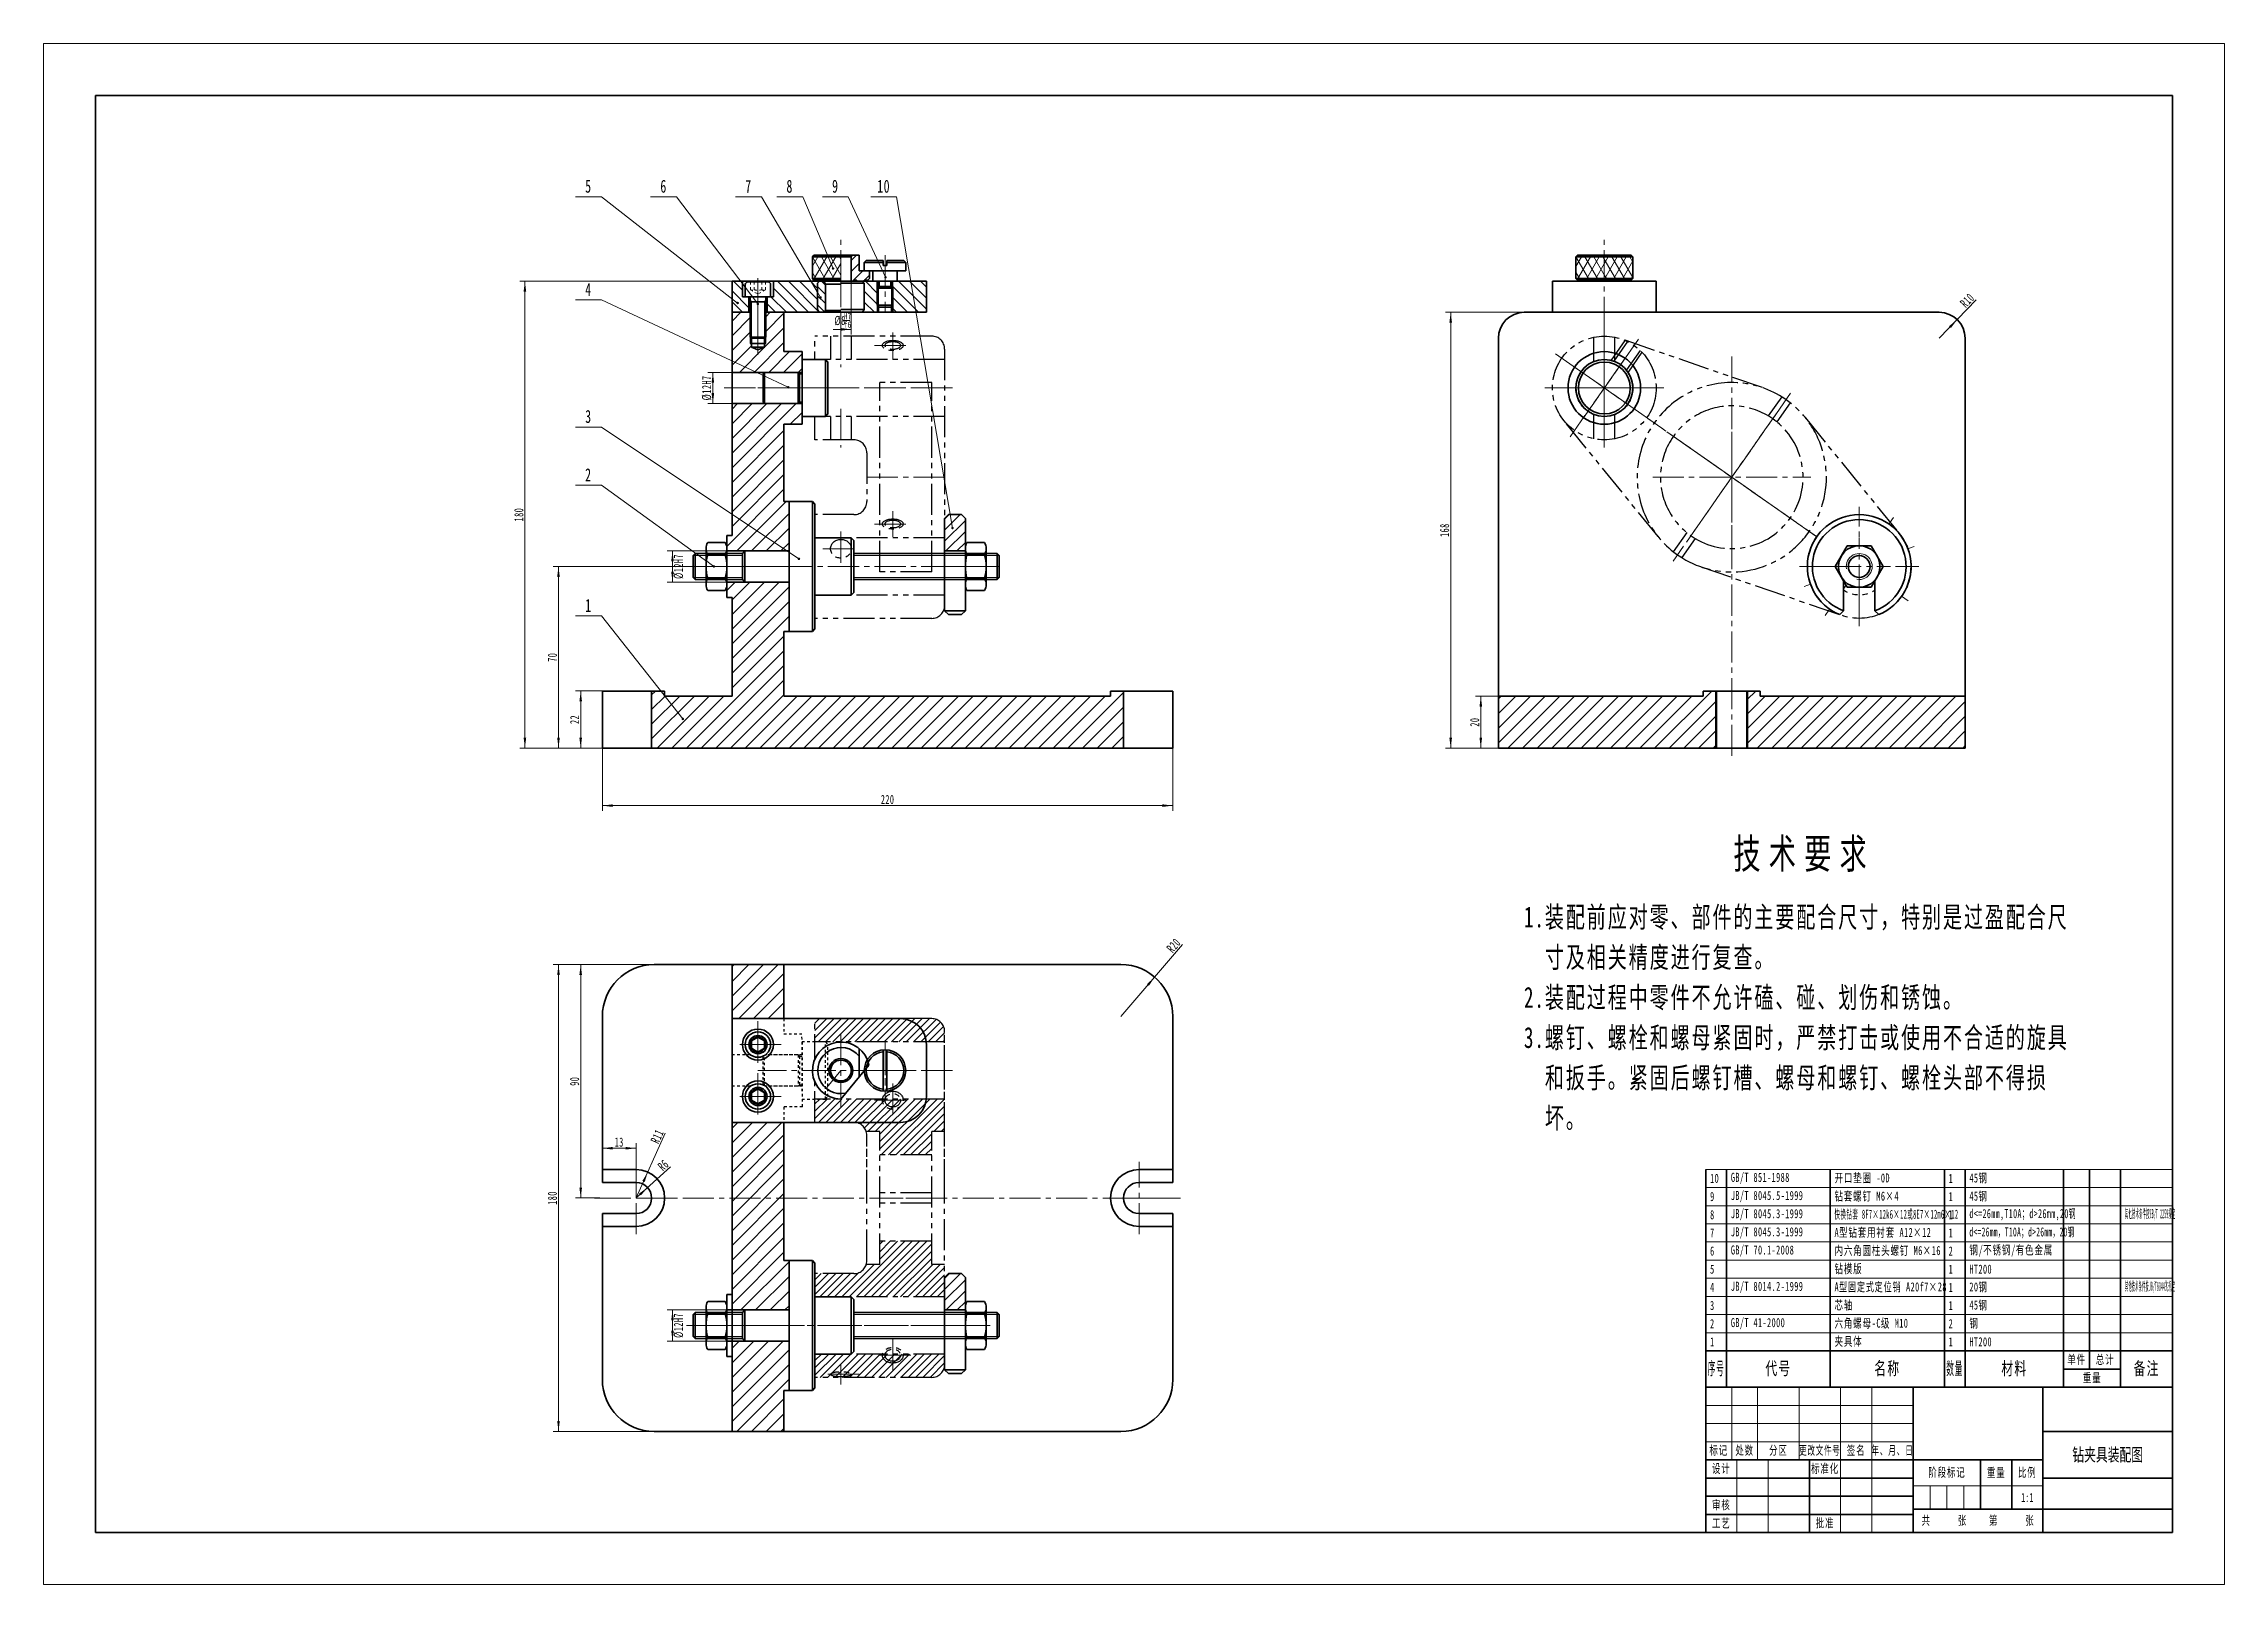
# Model space of a CAD drawing. Header units: millimetres. Extents: x -420 to 420, y -297 to 297.
import ezdxf
from ezdxf.enums import TextEntityAlignment as Align

# ---------------------------------------------------------------- set-up
doc = ezdxf.new("R2010")
doc.units = ezdxf.units.MM
for name, pattern in [('双点画线', [22, 12, -2, 2, -2, 2, -2]), ('点画线', [18, 12, -2, 2, -2]), ('虚线', [2, 1, -1])]:
    doc.linetypes.add(name, pattern=pattern)
doc.layers.get('0').update_dxf_attribs({"lineweight": 35})
for name, color, linetype, lineweight in [('EB0', 7, 'Continuous', 50), ('中心线层', 1, '点画线', 18), ('剖面线层', 4, 'Continuous', 18), ('尺寸线层', 3, 'Continuous', 18), ('粗实线层', 7, 'Continuous', 35), ('细实线层', 7, 'Continuous', 18), ('虚线层', 6, '虚线', 18)]:
    doc.layers.add(name, color=color, linetype=linetype, lineweight=lineweight)
doc.styles.add('TitleStyle', font='', dxfattribs={"width": 0.667})
doc.styles.add('标准', font='', dxfattribs={"width": 0.667})
doc.styles.get('TitleStyle').set_extended_font_data('宋体')
doc.styles.get('标准').set_extended_font_data('宋体')
doc.dimstyles.new('标准', dxfattribs={"dimtxt": 3.5, "dimasz": 4, "dimexe": 2, "dimexo": 0, "dimtad": 1, "dimdsep": 46, "dimtxsty": '标准', "dimblk": '_CAXARROW', "dimcen": 0, "dimdle": 8, "dimazin": 2, "dimtfac": 0.707107, "dimtdec": 3, "dimtmove": 2, "dimatfit": 3, "dimfxl": 0, "dimfrac": 2, "dimtolj": 1, "dimarcsym": 0})
pattern_1 = [(45, (0, 0), (-1.414214, 1.414214), [])]
pattern_2 = [(45, (0, 0), (-2.12132, 2.12132), [])]
pattern_3 = [(60, (0, 0), (-2.598076, 1.5), [])]
pattern_4 = [(120, (0, 0), (-2.598076, -1.5), [])]
pattern_5 = [(45, (0, 0), (-2.828427, 2.828427), [])]

msp = doc.modelspace()

# ---------------------------------------------------------------- blocks, each defined once
blk = doc.blocks.new('*X2')
at = {"layer": '中心线层'}
blk.add_line((0, 12), (0, -17), dxfattribs=at)
at = {"layer": '粗实线层'}
for p, q in [((-11, 9), (-10, 10)), ((11, 9), (-11, 9)), ((-11, 9), (-11, 0)), ((10, 10), (-10, 10)), ((11, 9), (10, 10)), ((11, 0), (11, 9)), ((-11, 0), (11, 0)), ((-5.5, -1), (-5.5, 0)), ((5.5, -1), (5.5, 0)), ((-6, -1.5), (-5.5, -1)), ((-6, -1.5), (-6, -14.5)), ((-6, -1.5), (6, -1.5)), ((-5.5, -1), (5.5, -1)), ((6, -1.5), (5.5, -1)), ((6, -1.5), (6, -14.5)), ((-6, -14.5), (-5.5, -15)), ((6, -14.5), (-6, -14.5)), ((5.5, -15), (-5.5, -15)), ((6, -14.5), (5.5, -15))]:
    blk.add_line(p, q, dxfattribs=at)
blk = doc.blocks.new('*X3')
at = {"layer": '中心线层'}
for p, q in [((0, -20.54), (0, 22)), ((-22, 0), (22, 0))]:
    blk.add_line(p, q, dxfattribs=at)
at = {"layer": '粗实线层'}
for p, q in [((-6, -17.04), (-6, 0)), ((6, -17.04), (6, 0))]:
    blk.add_line(p, q, dxfattribs=at)
at = {"layer": '粗实线层', "linetype": 'Continuous', "lineweight": 35}
for p, q in [((-6, -17.04), (-7.5, -18.54)), ((6, -17.04), (7.5, -18.54))]:
    blk.add_line(p, q, dxfattribs=at)
at = {"layer": '粗实线层'}
for radius, start, end in [(20, 292.02431, 247.97569), (18.07, 289.39729, 250.60271), (6, 0, 180)]:
    blk.add_arc((0, 0), radius, start, end, dxfattribs=at)
blk = doc.blocks.new('*X4')
at = {"layer": '中心线层'}
for p, q in [((0, -11.24), (0, 11.24)), ((-11.24, 0), (11.24, 0))]:
    blk.add_line(p, q, dxfattribs=at)
at = {"layer": '粗实线层'}
for p, q in [((-4.62, 8), (-9.24, 0)), ((-9.24, 0), (-4.62, -8)), ((4.62, 8), (-4.62, 8)), ((9.24, 0), (4.62, 8)), ((4.62, -8), (9.24, 0)), ((-4.62, -8), (4.62, -8))]:
    blk.add_line(p, q, dxfattribs=at)
for radius in [8, 4.19]:
    blk.add_circle((0, 0), radius, dxfattribs=at)
at = {"layer": '细实线层'}
blk.add_arc((0, 0), 5, 260, 190, dxfattribs=at)
blk = doc.blocks.new('*X5')
at = {"layer": '中心线层'}
blk.add_line((0, -2.5), (0, 10.5), dxfattribs=at)
at = {"layer": '粗实线层'}
for p, q in [((-9.24, 0.62), (-9.24, 7.38)), ((-6.93, 8), (6.93, 8)), ((-6.93, 0), (6.93, 0)), ((-4.62, 0.62), (-4.62, 7.38)), ((4.62, 0.62), (4.62, 7.38)), ((9.24, 0.62), (9.24, 7.38))]:
    blk.add_line(p, q, dxfattribs=at)
for centre, radius, start, end in [((-6.93, 3.38), 4.62, 60, 120), ((-6.93, 4.62), 4.62, 240, 300), ((0, -9.55), 17.55, 74.73852, 105.26148), ((0, 17.55), 17.55, 254.73852, 285.26148), ((6.93, 3.38), 4.62, 60, 120), ((6.93, 4.62), 4.62, 240, 300)]:
    blk.add_arc(centre, radius, start, end, dxfattribs=at)
blk = doc.blocks.new('*X6')
at = {"layer": '尺寸线层', "linetype": 'Continuous'}
for points in [[(-177.97, 101.42), (-177.47, 97.42), (-178.47, 97.42)], [(-177.97, 89.42), (-177.47, 93.42), (-178.47, 93.42)]]:
    blk.add_hatch(color=0, dxfattribs=at).paths.add_polyline_path(points, flags=0)
at = {"layer": '尺寸线层', "color": 0, "linetype": 'Continuous'}
for p, q in [((-157.02, 101.42), (-179.97, 101.42)), ((-177.97, 101.42), (-177.97, 89.42)), ((-157.02, 89.42), (-179.97, 89.42))]:
    blk.add_line(p, q, dxfattribs=at)
at = {"layer": '尺寸线层', "color": 0, "insert": (-175.63, 95.42), "char_height": 3.5, "width": 17.4102, "attachment_point": 5, "rotation": 90, "line_spacing_factor": 1.15057, "style": '标准'}
blk.add_mtext('\\T1.1;%%C12H7', dxfattribs=at)
blk = doc.blocks.new('_CAXARROW')
blk.add_hatch(color=0).paths.add_polyline_path([(0, 0), (-1, 0.125), (-1, -0.125)], flags=0)
blk = doc.blocks.new('*X7')
at = {"layer": '剖面线层'}
h = blk.add_hatch(dxfattribs=at)
h.set_pattern_fill('无图案', color=256, scale=3, angle=45, style=0, pattern_type=0)
h.set_pattern_definition(pattern_2)
h.paths.add_polyline_path([(0, 6), (0, 13), (0, 18.5), (1.5, 20), (6.5, 20), (8, 18.5), (8, 6)], flags=0)
at = {"layer": '中心线层'}
blk.add_line((-2, 0), (10, 0), dxfattribs=at)
at = {"layer": '粗实线层', "linetype": 'Continuous', "lineweight": 35}
for p, q in [((0, 18.5), (1.5, 20)), ((0, 18.5), (0, -17.04)), ((6.5, 20), (1.5, 20)), ((6.5, 20), (8, 18.5)), ((8, -17.04), (8, 18.5)), ((0, 6), (8, 6)), ((8, -17.04), (0, -17.04)), ((0, -17.04), (1.5, -18.54)), ((1.5, -18.54), (6.5, -18.54)), ((8, -17.04), (6.5, -18.54))]:
    blk.add_line(p, q, dxfattribs=at)
blk = doc.blocks.new('*X8')
at = {"layer": '尺寸线层', "linetype": 'Continuous'}
for points in [[(-177.97, -191.19), (-177.47, -195.19), (-178.47, -195.19)], [(-177.97, -203.19), (-177.47, -199.19), (-178.47, -199.19)]]:
    blk.add_hatch(color=0, dxfattribs=at).paths.add_polyline_path(points, flags=0)
at = {"layer": '尺寸线层', "color": 0, "linetype": 'Continuous'}
for p, q in [((-157.02, -191.19), (-179.97, -191.19)), ((-177.97, -191.19), (-177.97, -203.19)), ((-157.02, -203.19), (-179.97, -203.19))]:
    blk.add_line(p, q, dxfattribs=at)
at = {"layer": '尺寸线层', "color": 0, "insert": (-175.63, -197.19), "char_height": 3.5, "width": 17.4102, "attachment_point": 5, "rotation": 90, "line_spacing_factor": 1.15057, "style": '标准'}
blk.add_mtext('\\T1.1;%%C12H7', dxfattribs=at)
blk = doc.blocks.new('*X9')
at = {"layer": '剖面线层'}
h = blk.add_hatch(dxfattribs=at)
h.set_pattern_fill('无图案', color=256, style=0, pattern_type=0)
h.set_pattern_definition(pattern_2)
h.paths.add_polyline_path([(4, 0.6), (4, 6), (4, 21.4), (4.6, 22), (7, 22), (7, 16), (11, 16), (11, 13), (10.4, 12.4), (9, 12.4), (9, 12), (6.4, 12), (6, 12.4), (5.2, 12.4), (5.2, 12), (5.2, 11.2), (6, 10.4), (6, 0.6), (5.4, 0), (4.6, 0)], flags=0)
at = {"layer": '细实线层'}
h = blk.add_hatch(dxfattribs=at)
h.set_pattern_fill('无图案', color=256, style=0, pattern_type=0)
h.set_pattern_definition(pattern_3)
h.paths.add_polyline_path([(-11, 13), (-11, 20.9), (-11, 21.4), (0, 21.4), (0, 13)], flags=0)
h = blk.add_hatch(dxfattribs=at)
h.set_pattern_fill('无图案', color=256, style=0, pattern_type=0)
h.set_pattern_definition(pattern_4)
h.paths.add_polyline_path([(-11, 13), (-11, 20.9), (-11, 21.4), (0, 21.4), (0, 13)], flags=0)
at = {"layer": '中心线层'}
blk.add_line((0, -6), (0, 28), dxfattribs=at)
at = {"layer": '粗实线层'}
for p, q in [((-11, 21.4), (-10.4, 22)), ((-11, 13), (-11, 21.4)), ((-11, 21.4), (0, 21.4)), ((-10.4, 22), (7, 22)), ((4, 21.4), (0, 21.4)), ((4.6, 22), (4, 21.4)), ((4, 0.6), (4, 21.4)), ((7, 22), (7, 16)), ((-10.4, 12.4), (-11, 13)), ((-11, 13), (0, 13)), ((0, 12.4), (-10.4, 12.4)), ((-9, 12), (-9, 12.4)), ((0, 12), (-9, 12)), ((-6, 10.4), (-5.2, 11.2)), ((-6, 0.6), (-6, 10.4)), ((-6, 10.4), (0, 10.4)), ((-5.2, 11.2), (-5.2, 12)), ((-5.2, 11.2), (0, 11.2)), ((5.2, 11.2), (5.2, 12.4)), ((5.2, 12.4), (6, 12.4)), ((9, 12), (5.2, 12)), ((6, 10.4), (5.2, 11.2)), ((6, 12.4), (6.4, 12)), ((6, 0.6), (6, 10.4)), ((11, 16), (7, 16)), ((9, 12), (9, 12.4)), ((9, 12.4), (10.4, 12.4)), ((10.4, 12.4), (11, 13)), ((11, 13), (11, 16)), ((-5.4, 0), (-6, 0.6)), ((-6, 0.6), (0, 0.6)), ((-5.4, 0), (5.4, 0)), ((4, 0.6), (0, 0.6)), ((4.6, 0), (4, 0.6)), ((5.4, 0), (6, 0.6))]:
    blk.add_line(p, q, dxfattribs=at)
blk = doc.blocks.new('*X10')
at = {"layer": '中心线层'}
for p, q in [((0, 14), (0, -14)), ((-14, 0), (14, 0)), ((0, 0), (-5.45, -6.5))]:
    blk.add_line(p, q, dxfattribs=at)
at = {"layer": '粗实线层'}
for p, q in [((7, 8.49), (7, -2.55)), ((-0.09, -11), (10.82, 2))]:
    blk.add_line(p, q, dxfattribs=at)
for radius in [4.6, 4]:
    blk.add_circle((0, 0), radius, dxfattribs=at)
for radius, start, end in [(11, 10.4788, 269.5212), (8.9, 38.13881, 281.86119)]:
    blk.add_arc((0, 0), radius, start, end, dxfattribs=at)
blk = doc.blocks.new('*X11')
at = {"layer": '剖面线层'}
h = blk.add_hatch(dxfattribs=at)
h.set_pattern_fill('无图案', color=256, style=0, pattern_type=0)
h.set_pattern_definition([(45, (0, 0), (-1.76777, 1.76777), [])])
h.paths.add_polyline_path([(6, -11.25), (6, -6), (6, -1.12), (6.65, 0), (8.25, 0), (9, -0.75), (9, -10.88), (8.35, -12), (6.75, -12)], flags=0)
at = {"layer": '中心线层'}
blk.add_line((0, 2), (0, -14), dxfattribs=at)
at = {"layer": '粗实线层'}
for p, q in [((-9, -0.75), (-8.25, 0)), ((-8.25, 0), (8.25, 0)), ((6, -1.12), (6.65, 0)), ((9, -0.75), (8.25, 0)), ((-9, -0.75), (0, -0.75)), ((-9, -10.88), (-9, -0.75)), ((0, -1.12), (6, -1.12)), ((6, -11.25), (6, -1.12)), ((9, -10.88), (9, -0.75)), ((-9, -10.88), (-8.35, -12)), ((-9, -10.88), (0, -10.88)), ((-8.35, -12), (8.35, -12)), ((6, -11.25), (0, -11.25)), ((6, -11.25), (6.75, -12)), ((9, -10.88), (8.35, -12))]:
    blk.add_line(p, q, dxfattribs=at)
blk = doc.blocks.new('*X12')
at = {"layer": '中心线层'}
blk.add_line((0, 20), (0, -2), dxfattribs=at)
at = {"layer": '粗实线层'}
for p, q in [((-7.25, 18), (-8, 17.25)), ((-8, 17.25), (-8, 14)), ((-8, 17.25), (-0.75, 17.25)), ((-0.75, 18), (-7.25, 18)), ((-0.75, 18), (-0.75, 16)), ((0.75, 16), (0.75, 18)), ((7.25, 18), (0.75, 18)), ((0.75, 17.25), (8, 17.25)), ((7.25, 18), (8, 17.25)), ((8, 14), (8, 17.25)), ((-8, 14), (8, 14)), ((-4.75, 14), (-4.75, 10)), ((-4.75, 10), (4.75, 10)), ((-2.25, 10), (-2.25, 8)), ((-0.75, 16), (0.75, 16)), ((2.25, 10), (2.25, 8)), ((4.75, 10), (4.75, 14)), ((-3, 7.25), (-2.25, 8)), ((3, 7.25), (-3, 7.25)), ((-3, 7.25), (-3, 0.75)), ((-3, 0.75), (-2.25, 0)), ((3, 0.75), (-3, 0.75)), ((-2.25, 8), (2.25, 8)), ((-2.25, 0), (2.25, 0)), ((3, 7.25), (2.25, 8)), ((3, 0.75), (2.25, 0)), ((3, 0.75), (3, 7.25))]:
    blk.add_line(p, q, dxfattribs=at)
at = {"layer": '粗实线层', "linetype": 'Continuous', "lineweight": 18}
for p, q in [((-2.55, 7.25), (-2.55, 0.75)), ((2.55, 7.25), (2.55, 0.75))]:
    blk.add_line(p, q, dxfattribs=at)
blk = doc.blocks.new('*X14')
at = {"layer": '尺寸线层', "color": 0}
blk.add_line((-111.93, 190.26), (-109.53, 190.26), dxfattribs=at)
at = {"layer": '尺寸线层', "color": 0, "char_height": 3.5, "attachment_point": 1, "line_spacing_factor": 1.15057, "style": '标准'}
for s, insert, width in [('\\T1.1;%%C8', (-115.52, 192.01), 23.9823), ('\\T1.1;{\\H0.7071x;H7}', (-111.93, 193.15), 9.6329), ('\\T1.1;{\\H0.7071x;f6}', (-111.89, 189.92), 9.6329)]:
    blk.add_mtext(s, dxfattribs=dict(at, insert=insert, width=width))
blk = doc.blocks.new('*X15')
at = {"layer": '尺寸线层', "color": 0}
blk.add_line((-111.93, 190.26), (-109.53, 190.26), dxfattribs=at)
at = {"layer": '尺寸线层', "color": 0, "char_height": 3.5, "attachment_point": 1, "line_spacing_factor": 1.15057, "style": '标准'}
for s, insert, width in [('\\T1.1;%%C8', (-115.52, 192.01), 23.9823), ('\\T1.1;{\\H0.7071x;H7}', (-111.93, 193.15), 9.6329), ('\\T1.1;{\\H0.7071x;f6}', (-111.89, 189.92), 9.6329)]:
    blk.add_mtext(s, dxfattribs=dict(at, insert=insert, width=width))
blk = doc.blocks.new('*X13')
at = {"layer": '尺寸线层', "linetype": 'Continuous'}
blk.add_hatch(color=0, dxfattribs=at).paths.add_polyline_path([(-109.02, 186.83), (-113.02, 186.33), (-113.02, 187.33)], flags=0)
blk.add_hatch(color=0, dxfattribs=at).paths.add_polyline_path([(-109.02, 186.83), (-113.02, 186.33), (-113.02, 187.33)], flags=0)
at = {"layer": '尺寸线层', "color": 0, "linetype": 'Continuous'}
for p, q in [((-109.02, 208.82), (-109.02, 184.83)), ((-109.02, 208.82), (-109.02, 184.83)), ((-109.02, 186.83), (-116.02, 186.83)), ((-109.02, 186.83), (-116.02, 186.83))]:
    blk.add_line(p, q, dxfattribs=at)
at = {"layer": '尺寸线层', "color": 0}
for name in ['*X14', '*X15']:
    blk.add_blockref(name, (0, 0), dxfattribs=at)
blk = doc.blocks.new('*X16')
at = {"layer": '中心线层'}
blk.add_line((17.5, 0), (-7.2, 0), dxfattribs=at)
at = {"layer": '粗实线层'}
for p, q in [((-5.7, 3.91), (-5.7, -3.91)), ((0, 4.89), (-4.72, 4.89)), ((0, -4.89), (0, 4.89)), ((15.55, 3), (0, 3)), ((2, -3), (2, 3)), ((15.55, 3), (15.55, -3)), ((16, 2.55), (15.55, 3)), ((16, 2.55), (16, -2.55)), ((-4.72, -4.89), (0, -4.89)), ((15.55, -3), (0, -3)), ((16, -2.55), (15.55, -3))]:
    blk.add_line(p, q, dxfattribs=at)
for centre, start, end in [((-4.72, 3.91), 90, 180), ((-4.72, -3.91), 180, 270)]:
    blk.add_arc(centre, 0.978, start, end, dxfattribs=at)
at = {"layer": '细实线层'}
for p, q in [((2, 2.55), (1.22, 3)), ((16, 2.55), (2, 2.55)), ((2, -2.55), (1.22, -3)), ((16, -2.55), (2, -2.55))]:
    blk.add_line(p, q, dxfattribs=at)
at = {"layer": '虚线层'}
for p, q in [((-2.7, 2.89), (-5.7, 2.89)), ((-2.7, 1.44), (-5.7, 1.44)), ((-2.7, 2.89), (-1.03, 0)), ((-2.7, -2.89), (-1.03, 0)), ((-2.7, -1.44), (-5.7, -1.44)), ((-2.7, -2.89), (-5.7, -2.89))]:
    blk.add_line(p, q, dxfattribs=at)
for centre, radius, start, end in [((-4.14, 2.17), 1.61, 333.43495, 26.56505), ((-8.18, 0), 5.67, 345.25287, 14.74713), ((-4.14, -2.17), 1.61, 333.43495, 26.56505)]:
    blk.add_arc(centre, radius, start, end, dxfattribs=at)
blk = doc.blocks.new('*X17')
at = {"layer": '尺寸线层', "linetype": 'Continuous'}
for points in [[(-213.38, 47.42), (-212.88, 43.42), (-213.88, 43.42)], [(-213.38, 25.42), (-212.88, 29.42), (-213.88, 29.42)]]:
    blk.add_hatch(color=0, dxfattribs=at).paths.add_polyline_path(points, flags=0)
at = {"layer": '尺寸线层', "color": 0, "linetype": 'Continuous'}
for p, q in [((-205.02, 47.42), (-215.38, 47.42)), ((-213.38, 47.42), (-213.38, 25.42)), ((-205.02, 25.42), (-215.38, 25.42))]:
    blk.add_line(p, q, dxfattribs=at)
at = {"layer": '尺寸线层', "color": 0, "insert": (-215.72, 36.42), "char_height": 3.5, "width": 7, "attachment_point": 5, "rotation": 90, "line_spacing_factor": 1.15057, "style": '标准'}
blk.add_mtext('\\T1.1;22', dxfattribs=at)
blk = doc.blocks.new('*X18')
at = {"layer": '尺寸线层', "linetype": 'Continuous'}
blk.add_hatch(color=0, dxfattribs=at).paths.add_polyline_path([(-187.5, -138.02), (-188.69, -141.87), (-189.6, -141.46)], flags=0)
at = {"layer": '尺寸线层', "color": 0, "linetype": 'Continuous'}
blk.add_line((-180.75, -123.04), (-192.02, -148.04), dxfattribs=at)
at = {"layer": '尺寸线层', "color": 0, "linetype": 'Continuous', "insert": (-183.89, -124.29), "char_height": 3.5, "width": 9.7167, "attachment_point": 5, "rotation": 65.72979, "line_spacing_factor": 1.15057, "style": '标准'}
blk.add_mtext('\\T1.1;R11', dxfattribs=at)
blk = doc.blocks.new('*X19')
at = {"layer": '尺寸线层', "linetype": 'Continuous'}
blk.add_hatch(color=0, dxfattribs=at).paths.add_polyline_path([(-187.57, -144.02), (-190.2, -147.07), (-190.87, -146.33)], flags=0)
at = {"layer": '尺寸线层', "color": 0, "linetype": 'Continuous'}
blk.add_line((-178.76, -136.06), (-192.02, -148.04), dxfattribs=at)
at = {"layer": '尺寸线层', "color": 0, "linetype": 'Continuous', "insert": (-181.52, -135.39), "char_height": 3.5, "width": 7, "attachment_point": 5, "rotation": 42.10983, "line_spacing_factor": 1.15057, "style": '标准'}
blk.add_mtext('\\T1.1;R6', dxfattribs=at)
blk = doc.blocks.new('*X20')
at = {"layer": '尺寸线层', "linetype": 'Continuous'}
for points in [[(-205.02, -128.86), (-201.02, -129.36), (-201.02, -128.36)], [(-192.02, -128.86), (-196.02, -129.36), (-196.02, -128.36)]]:
    blk.add_hatch(color=0, dxfattribs=at).paths.add_polyline_path(points, flags=0)
at = {"layer": '尺寸线层', "color": 0, "linetype": 'Continuous'}
for p, q in [((-205.02, -142.04), (-205.02, -126.86)), ((-192.02, -128.86), (-205.02, -128.86)), ((-192.02, -148.04), (-192.02, -126.86))]:
    blk.add_line(p, q, dxfattribs=at)
at = {"layer": '尺寸线层', "color": 0, "insert": (-198.52, -126.51), "char_height": 3.5, "width": 7, "attachment_point": 5, "line_spacing_factor": 1.15057, "style": '标准'}
blk.add_mtext('\\T1.1;13', dxfattribs=at)
blk = doc.blocks.new('*X21')
at = {"layer": '中心线层', "linetype": '点画线', "lineweight": 18}
for p, q in [((-5.64, 0), (5.64, 0)), ((0, -5.64), (0, 5.64))]:
    blk.add_line(p, q, dxfattribs=at)
at = {"layer": '粗实线层'}
for p, q in [((-2.89, 0), (-1.44, 2.5)), ((-2.89, 0), (-1.44, -2.5)), ((-1.44, 2.5), (1.44, 2.5)), ((2.89, 0), (1.44, 2.5)), ((2.89, 0), (1.44, 2.5)), ((2.89, 0), (1.44, -2.5)), ((-1.44, -2.5), (1.44, -2.5))]:
    blk.add_line(p, q, dxfattribs=at)
blk.add_circle((0, 0), 2.89, dxfattribs=at)
for start, end in [(0, 180), (180, 360)]:
    blk.add_arc((0, 0), 4.89, start, end, dxfattribs=at)
blk = doc.blocks.new('*X22')
at = {"layer": '尺寸线层', "linetype": 'Continuous'}
for points in [[(-221.94, 95.42), (-221.44, 91.42), (-222.44, 91.42)], [(-221.94, 25.42), (-221.44, 29.42), (-222.44, 29.42)]]:
    blk.add_hatch(color=0, dxfattribs=at).paths.add_polyline_path(points, flags=0)
at = {"layer": '尺寸线层', "color": 0, "linetype": 'Continuous'}
for p, q in [((-172.52, 95.42), (-223.94, 95.42)), ((-221.94, 95.42), (-221.94, 25.42)), ((-205.02, 25.42), (-223.94, 25.42))]:
    blk.add_line(p, q, dxfattribs=at)
at = {"layer": '尺寸线层', "color": 0, "insert": (-224.28, 60.42), "char_height": 3.5, "width": 7, "attachment_point": 5, "rotation": 90, "line_spacing_factor": 1.15057, "style": '标准'}
blk.add_mtext('\\T1.1;70', dxfattribs=at)
blk = doc.blocks.new('*X23')
at = {"layer": '尺寸线层', "linetype": 'Continuous'}
for points in [[(-162.41, 170.25), (-161.91, 166.25), (-162.91, 166.25)], [(-162.41, 158.25), (-161.91, 162.25), (-162.91, 162.25)]]:
    blk.add_hatch(color=0, dxfattribs=at).paths.add_polyline_path(points, flags=0)
at = {"layer": '尺寸线层', "color": 0, "linetype": 'Continuous'}
for p, q in [((-155.02, 170.25), (-164.41, 170.25)), ((-162.41, 170.25), (-162.41, 158.25)), ((-155.02, 158.25), (-164.41, 158.25))]:
    blk.add_line(p, q, dxfattribs=at)
at = {"layer": '尺寸线层', "color": 0, "insert": (-164.75, 164.25), "char_height": 3.5, "width": 17.4102, "attachment_point": 5, "rotation": 90, "line_spacing_factor": 1.15057, "style": '标准'}
blk.add_mtext('\\T1.1;%%C12H7', dxfattribs=at)
blk = doc.blocks.new('*X24')
at = {"layer": '尺寸线层', "linetype": 'Continuous'}
blk.add_hatch(color=0, dxfattribs=at).paths.add_polyline_path([(7.98, -62.85), (5.76, -66.21), (5, -65.56)], flags=0)
at = {"layer": '尺寸线层', "color": 0, "linetype": 'Continuous'}
blk.add_line((18.73, -50.3), (-5.02, -78.04), dxfattribs=at)
at = {"layer": '尺寸线层', "color": 0, "linetype": 'Continuous', "insert": (15.31, -50.68), "char_height": 3.5, "width": 10.0539, "attachment_point": 5, "rotation": 49.44229, "line_spacing_factor": 1.15057, "style": '标准'}
blk.add_mtext('\\T1.1;R20', dxfattribs=at)
blk = doc.blocks.new('*X25')
at = {"layer": '尺寸线层', "linetype": 'Continuous'}
for points in [[(-213.38, -58.04), (-212.88, -62.04), (-213.88, -62.04)], [(-213.38, -148.04), (-212.88, -144.04), (-213.88, -144.04)]]:
    blk.add_hatch(color=0, dxfattribs=at).paths.add_polyline_path(points, flags=0)
at = {"layer": '尺寸线层', "color": 0, "linetype": 'Continuous'}
for p, q in [((-185.02, -58.04), (-215.38, -58.04)), ((-213.38, -58.04), (-213.38, -148.04)), ((-206.02, -148.04), (-215.38, -148.04))]:
    blk.add_line(p, q, dxfattribs=at)
at = {"layer": '尺寸线层', "color": 0, "insert": (-215.72, -103.04), "char_height": 3.5, "width": 7, "attachment_point": 5, "rotation": 90, "line_spacing_factor": 1.15057, "style": '标准'}
blk.add_mtext('\\T1.1;90', dxfattribs=at)
blk = doc.blocks.new('*X26')
at = {"layer": '尺寸线层', "linetype": 'Continuous'}
for points in [[(-221.94, -58.04), (-221.44, -62.04), (-222.44, -62.04)], [(-221.94, -238.04), (-221.44, -234.04), (-222.44, -234.04)]]:
    blk.add_hatch(color=0, dxfattribs=at).paths.add_polyline_path(points, flags=0)
at = {"layer": '尺寸线层', "color": 0, "linetype": 'Continuous'}
for p, q in [((-185.02, -58.04), (-223.94, -58.04)), ((-221.94, -58.04), (-221.94, -238.04)), ((-185.02, -238.04), (-223.94, -238.04))]:
    blk.add_line(p, q, dxfattribs=at)
at = {"layer": '尺寸线层', "color": 0, "insert": (-224.28, -148.04), "char_height": 3.5, "width": 9.5351, "attachment_point": 5, "rotation": 90, "line_spacing_factor": 1.15057, "style": '标准'}
blk.add_mtext('\\T1.1;180', dxfattribs=at)
blk = doc.blocks.new('*X27')
at = {"layer": '尺寸线层', "linetype": 'Continuous'}
blk.add_hatch(color=0, dxfattribs=at).paths.add_polyline_path([(317.47, 190.62), (315.05, 187.39), (314.33, 188.08)], flags=0)
at = {"layer": '尺寸线层', "color": 0, "linetype": 'Continuous'}
blk.add_line((324.77, 198.2), (310.53, 183.42), dxfattribs=at)
at = {"layer": '尺寸线层', "color": 0, "linetype": 'Continuous', "insert": (321.34, 198.01), "char_height": 3.5, "width": 10.0539, "attachment_point": 5, "rotation": 46.05238, "line_spacing_factor": 1.15057, "style": '标准'}
blk.add_mtext('\\T1.1;R10', dxfattribs=at)
blk = doc.blocks.new('*X28')
at = {"layer": '尺寸线层', "linetype": 'Continuous'}
for points in [[(122.13, 193.42), (122.63, 189.42), (121.63, 189.42)], [(122.13, 25.42), (122.63, 29.42), (121.63, 29.42)]]:
    blk.add_hatch(color=0, dxfattribs=at).paths.add_polyline_path(points, flags=0)
at = {"layer": '尺寸线层', "color": 0, "linetype": 'Continuous'}
for p, q in [((150.53, 193.42), (120.13, 193.42)), ((122.13, 193.42), (122.13, 25.42)), ((140.53, 25.42), (120.13, 25.42))]:
    blk.add_line(p, q, dxfattribs=at)
at = {"layer": '尺寸线层', "color": 0, "insert": (119.78, 109.42), "char_height": 3.5, "width": 9.4833, "attachment_point": 5, "rotation": 90, "line_spacing_factor": 1.15057, "style": '标准'}
blk.add_mtext('\\T1.1;168', dxfattribs=at)
blk = doc.blocks.new('*X29')
at = {"layer": '尺寸线层', "linetype": 'Continuous'}
for points in [[(133.74, 45.42), (134.24, 41.42), (133.24, 41.42)], [(133.74, 25.42), (134.24, 29.42), (133.24, 29.42)]]:
    blk.add_hatch(color=0, dxfattribs=at).paths.add_polyline_path(points, flags=0)
at = {"layer": '尺寸线层', "color": 0, "linetype": 'Continuous'}
for p, q in [((140.53, 45.42), (131.74, 45.42)), ((133.74, 45.42), (133.74, 25.42)), ((140.53, 25.42), (131.74, 25.42))]:
    blk.add_line(p, q, dxfattribs=at)
at = {"layer": '尺寸线层', "color": 0, "insert": (131.39, 35.42), "char_height": 3.5, "width": 7, "attachment_point": 5, "rotation": 90, "line_spacing_factor": 1.15057, "style": '标准'}
blk.add_mtext('\\T1.1;20', dxfattribs=at)
blk = doc.blocks.new('*X30')
at = {"layer": '尺寸线层', "linetype": 'Continuous'}
for points in [[(-234.89, 205.42), (-234.39, 201.42), (-235.39, 201.42)], [(-234.89, 25.42), (-234.39, 29.42), (-235.39, 29.42)]]:
    blk.add_hatch(color=0, dxfattribs=at).paths.add_polyline_path(points, flags=0)
at = {"layer": '尺寸线层', "color": 0, "linetype": 'Continuous'}
for p, q in [((-155.02, 205.42), (-236.89, 205.42)), ((-234.89, 205.42), (-234.89, 25.42)), ((-205.02, 25.42), (-236.89, 25.42))]:
    blk.add_line(p, q, dxfattribs=at)
at = {"layer": '尺寸线层', "color": 0, "insert": (-237.24, 115.42), "char_height": 3.5, "width": 9.5351, "attachment_point": 5, "rotation": 90, "line_spacing_factor": 1.15057, "style": '标准'}
blk.add_mtext('\\T1.1;180', dxfattribs=at)
blk = doc.blocks.new('$CAXA_TITLE_151E506F$')
at = {"layer": '粗实线层'}
for p, q in [((0, 56), (-180, 56)), ((-180, 56), (-180, 0)), ((-100, 56), (-100, 0)), ((-50, 56), (-50, 0)), ((0, 0), (0, 56)), ((0, 39), (-50, 39)), ((-50, 28), (-180, 28)), ((-140, 28), (-140, 0)), ((-74, 28), (-74, 9)), ((-62, 28), (-62, 9)), ((-100, 21), (-180, 21)), ((0, 21), (-50, 21)), ((-100, 14), (-180, 14)), ((0, 9), (-100, 9)), ((-100, 7), (-180, 7)), ((0, 0), (-180, 0))]:
    blk.add_line(p, q, dxfattribs=at)
at = {"layer": '细实线层'}
for p, q in [((-170, 56), (-170, 28)), ((-160, 56), (-160, 28)), ((-144, 56), (-144, 28)), ((-128, 56), (-128, 0)), ((-116, 56), (-116, 0)), ((-100, 49), (-180, 49)), ((-100, 42), (-180, 42)), ((-100, 35), (-180, 35)), ((-168, 28), (-168, 0)), ((-156, 28), (-156, 0)), ((-50, 18), (-100, 18)), ((-93.5, 18), (-93.5, 9)), ((-87, 18), (-87, 9)), ((-80.5, 18), (-80.5, 9))]:
    blk.add_line(p, q, dxfattribs=at)
at = {"layer": '尺寸线层', "char_height": 3.5, "attachment_point": 5, "line_spacing_factor": 0.963108, "style": '标准'}
for s, insert, width in [('\\T1.1;标记', (-175, 31.5), 18), ('\\T1.1;处数', (-165, 31.5), 18), ('\\T1.1;分区', (-152, 31.5), 30), ('\\T1.1;{\\W0.592404;更改文件号}', (-136, 31.5), 30), ('\\T1.1;签名', (-122, 31.5), 22), ('\\T1.1;{\\W0.605422;年、月、日}', (-108, 31.5), 30), ('\\T1.1;设计', (-174, 24.5), 22), ('\\T1.1;标准化', (-134, 24.5), 22), ('\\T1.1;阶段标记', (-87, 23), 50), ('\\T1.1;重量', (-68, 23), 22), ('\\T1.1;比例', (-56, 23), 22), ('\\T1.1;审核', (-174, 10.5), 22), ('\\T1.1;工艺', (-174, 3.5), 22), ('\\T1.1;批准', (-134, 3.5), 22), ('\\T1.1;共', (-95, 4.5), 8), ('\\T1.1;张', (-81, 4.5), 8), ('\\T1.1;第', (-69, 4.5), 8), ('\\T1.1;张', (-55, 4.5), 8)]:
    blk.add_mtext(s, dxfattribs=dict(at, insert=insert, width=width))
at = {"layer": '尺寸线层', "style": '标准'}
for tag, height, width, p in [('标记C', 3.63, 0.664996, (-175, 52.5)), ('处数C', 3.63, 0.664996, (-165, 52.5)), ('分区C', 3.63, 0.667, (-152, 52.5)), ('更改文件号C', 3.63, 0.498314, (-136, 52.5)), ('更改签名C', 3.63, 0.447537, (-122, 52.5)), ('更改日期C', 3.63, 0.610278, (-108, 52.5)), ('单位名称', 5.19, 0.667, (-25, 47.5)), ('标记B', 3.63, 0.664996, (-175, 45.5)), ('处数B', 3.63, 0.664996, (-165, 45.5)), ('分区B', 3.63, 0.667, (-152, 45.5)), ('更改文件号B', 3.63, 0.498314, (-136, 45.5)), ('更改签名B', 3.63, 0.447537, (-122, 45.5)), ('更改日期B', 3.63, 0.610278, (-108, 45.5)), ('材料名称', 5.19, 0.667, (-75, 42)), ('标记A', 3.63, 0.664996, (-175, 38.5)), ('处数A', 3.63, 0.664996, (-165, 38.5)), ('分区A', 3.63, 0.667, (-152, 38.5)), ('更改文件号A', 3.63, 0.498314, (-136, 38.5)), ('更改签名A', 3.63, 0.447537, (-122, 38.5)), ('更改日期A', 3.63, 0.610278, (-108, 38.5)), ('设计', 3.63, 0.667, (-162, 24.5)), ('设计日期', 3.63, 0.667, (-148, 24.5)), ('标准化', 3.63, 0.667, (-122, 24.5)), ('标准化日期', 3.63, 0.554163, (-108, 24.5)), ('图纸名称', 5.19, 0.667, (-25, 30)), ('图纸编号', 5.19, 0.667, (-25, 15)), ('审核', 3.63, 0.667, (-162, 10.5)), ('审核日期', 3.63, 0.667, (-148, 10.5)), ('阶段标记S', 3.63, 0.223769, (-96.75, 13.5)), ('阶段标记A', 3.63, 0.223769, (-90.25, 13.5)), ('阶段标记B', 3.63, 0.223769, (-83.75, 13.5)), ('阶段标记C', 3.63, 0.223769, (-77.25, 13.5)), ('重量', 3.63, 0.667, (-68, 13.5)), ('图纸比例', 3.63, 0.510551, (-56, 13.5)), ('工艺', 3.63, 0.667, (-162, 3.5)), ('工艺日期', 3.63, 0.667, (-148, 3.5)), ('批准', 3.63, 0.667, (-122, 3.5)), ('批准日期', 3.63, 0.667, (-108, 3.5)), ('页数', 3.63, 0.667, (-88, 4.5)), ('页码', 3.63, 0.667, (-62, 4.5)), ('投影符号', 3.63, 0.667, (-25, 4.5))]:
    blk.add_attdef(tag, text='', height=height, dxfattribs=dict(at, width=width)).set_placement(p, align=Align.MIDDLE_CENTER)
blk = doc.blocks.new('$CAXA_FRAME_13B17AC1$')
at = {"layer": '粗实线层'}
for p, q in [((-400.5, 277), (-400.5, -277)), ((400.5, 277), (-400.5, 277)), ((400.5, -277), (400.5, 277)), ((-400.5, -277), (400.5, -277))]:
    blk.add_line(p, q, dxfattribs=at)
at = {"layer": '细实线层'}
for p, q in [((420.5, 297), (-420.5, 297)), ((-420.5, 297), (-420.5, -297)), ((420.5, -297), (420.5, 297)), ((-420.5, -297), (420.5, -297))]:
    blk.add_line(p, q, dxfattribs=at)
blk = doc.blocks.new('*X33')
at = {"layer": '尺寸线层', "color": 0, "lineweight": -2, "line_spacing_factor": 1.15057}
for s, insert, char_height, width, attachment_point, style in [('\\T1.3;技术要求', (46.83, 0), 5, 188.3183, 2, 'TitleStyle'), ('\\pi-3.5,l3.5;{\\T1.10000;1.装配前应对零、部件的主要配合尺寸，特别是过盈配合尺}{\\T1.10000;寸及相关精度进行复查。}\\P\\pi-3.5,l3.5;{\\T1.10000;2.装配过程中零件不允许磕、碰、划伤和锈蚀。}\\P\\pi-3.5,l3.5;{\\T1.10000;3.螺钉、螺栓和螺母紧固时，严禁打击或使用不合适的旋具}{\\T1.10000;和扳手。紧固后螺钉槽、螺母和螺钉、螺栓头部不得损坏。}\\P\\pi-3.5,l3.5;', (0, -11.35), 3.5, 94.1591, 1, '标准')]:
    blk.add_mtext(s, dxfattribs=dict(at, insert=insert, char_height=char_height, width=width, attachment_point=attachment_point, style=style))
blk = doc.blocks.new('*X34')
at = {"layer": '尺寸线层', "linetype": 'Continuous'}
for points in [[(-205.02, 3.23), (-201.02, 3.73), (-201.02, 2.73)], [(14.98, 3.23), (10.98, 3.73), (10.98, 2.73)]]:
    blk.add_hatch(color=0, dxfattribs=at).paths.add_polyline_path(points, flags=0)
at = {"layer": '尺寸线层', "color": 0, "linetype": 'Continuous'}
for p, q in [((-205.02, 25.42), (-205.02, 1.23)), ((14.98, 25.42), (14.98, 1.23)), ((-205.02, 3.23), (14.98, 3.23))]:
    blk.add_line(p, q, dxfattribs=at)
at = {"layer": '尺寸线层', "color": 0, "insert": (-95.02, 5.58), "char_height": 3.5, "width": 9.9502, "attachment_point": 5, "line_spacing_factor": 1.15057, "style": '标准'}
blk.add_mtext('\\T1.1;220', dxfattribs=at)
blk = doc.blocks.new('$CAXA_BOMTABLE_86AFA1F5$')
at = {"layer": '细实线层', "color": 0, "linetype": 'Continuous', "lineweight": 18}
for p, q in [((-180, 84), (0, 84)), ((-180, 77), (0, 77)), ((-180, 77), (0, 77)), ((-180, 70), (0, 70)), ((-180, 70), (0, 70)), ((-180, 63), (0, 63)), ((-180, 63), (0, 63)), ((-180, 56), (0, 56)), ((-180, 56), (0, 56)), ((-180, 49), (0, 49)), ((-180, 49), (0, 49)), ((-180, 42), (0, 42)), ((-180, 42), (0, 42)), ((-180, 35), (0, 35)), ((-180, 35), (0, 35)), ((-180, 28), (0, 28)), ((-180, 28), (0, 28)), ((-180, 21), (0, 21)), ((-180, 21), (0, 21)), ((-180, 14), (0, 14))]:
    blk.add_line(p, q, dxfattribs=at)
at = {"layer": '细实线层', "color": 0, "linetype": 'Continuous', "lineweight": 35}
for p, q in [((-180, 84), (-180, 77)), ((-180, 77), (-180, 70)), ((-172, 84), (-172, 77)), ((-172, 77), (-172, 70)), ((-132, 84), (-132, 77)), ((-132, 77), (-132, 70)), ((-88, 84), (-88, 77)), ((-88, 77), (-88, 70)), ((-80, 84), (-80, 77)), ((-80, 77), (-80, 70)), ((-42, 84), (-42, 77)), ((-42, 77), (-42, 70)), ((-32, 84), (-32, 77)), ((-32, 77), (-32, 70)), ((-20, 84), (-20, 77)), ((-20, 77), (-20, 70)), ((0, 84), (0, 77)), ((0, 84), (0, 77)), ((0, 77), (0, 70)), ((0, 77), (0, 70)), ((-180, 70), (-180, 63)), ((-172, 70), (-172, 63)), ((-132, 70), (-132, 63)), ((-88, 70), (-88, 63)), ((-80, 70), (-80, 63)), ((-42, 70), (-42, 63)), ((-32, 70), (-32, 63)), ((-20, 70), (-20, 63)), ((0, 70), (0, 63)), ((0, 70), (0, 63)), ((-180, 63), (-180, 56)), ((-172, 63), (-172, 56)), ((-132, 63), (-132, 56)), ((-88, 63), (-88, 56)), ((-80, 63), (-80, 56)), ((-42, 63), (-42, 56)), ((-32, 63), (-32, 56)), ((-20, 63), (-20, 56)), ((0, 63), (0, 56)), ((0, 63), (0, 56)), ((-180, 56), (-180, 49)), ((-172, 56), (-172, 49)), ((-132, 56), (-132, 49)), ((-88, 56), (-88, 49)), ((-80, 56), (-80, 49)), ((-42, 56), (-42, 49)), ((-32, 56), (-32, 49)), ((-20, 56), (-20, 49)), ((0, 56), (0, 49)), ((0, 56), (0, 49)), ((-180, 49), (-180, 42)), ((-172, 49), (-172, 42)), ((-132, 49), (-132, 42)), ((-88, 49), (-88, 42)), ((-80, 49), (-80, 42)), ((-42, 49), (-42, 42)), ((-32, 49), (-32, 42)), ((-20, 49), (-20, 42)), ((0, 49), (0, 42)), ((0, 49), (0, 42)), ((-180, 42), (-180, 35)), ((-180, 35), (-180, 28)), ((-172, 42), (-172, 35)), ((-172, 35), (-172, 28)), ((-132, 42), (-132, 35)), ((-132, 35), (-132, 28)), ((-88, 42), (-88, 35)), ((-88, 35), (-88, 28)), ((-80, 42), (-80, 35)), ((-80, 35), (-80, 28)), ((-42, 42), (-42, 35)), ((-42, 35), (-42, 28)), ((-32, 42), (-32, 35)), ((-32, 35), (-32, 28)), ((-20, 42), (-20, 35)), ((-20, 35), (-20, 28)), ((0, 42), (0, 35)), ((0, 42), (0, 35)), ((0, 35), (0, 28)), ((0, 35), (0, 28)), ((-180, 28), (-180, 21)), ((-172, 28), (-172, 21)), ((-132, 28), (-132, 21)), ((-88, 28), (-88, 21)), ((-80, 28), (-80, 21)), ((-42, 28), (-42, 21)), ((-32, 28), (-32, 21)), ((-20, 28), (-20, 21)), ((0, 28), (0, 21)), ((0, 28), (0, 21)), ((-180, 21), (-180, 14)), ((-172, 21), (-172, 14)), ((-132, 21), (-132, 14)), ((-88, 21), (-88, 14)), ((-80, 21), (-80, 14)), ((-42, 21), (-42, 14)), ((-32, 21), (-32, 14)), ((-20, 21), (-20, 14)), ((0, 21), (0, 14)), ((0, 21), (0, 14)), ((-180, 14), (0, 14)), ((-180, 14), (-180, 0)), ((-172, 14), (-172, 0)), ((-132, 14), (-132, 0)), ((-88, 14), (-88, 0)), ((-80, 14), (-80, 0)), ((-42, 14), (-42, 0)), ((-32, 14), (-32, 7)), ((-20, 14), (-20, 7)), ((0, 14), (0, 0)), ((-42, 7), (-20, 7)), ((-20, 7), (-20, 0)), ((-180, 0), (0, 0))]:
    blk.add_line(p, q, dxfattribs=at)
at = {"layer": '细实线层', "color": 0, "line_spacing_factor": 1.15057, "style": '标准'}
for s, insert, char_height, width, attachment_point in [('\\T1.1;10', (-178.34, 80.5), 3.5, 11.98, 4), ('\\T1.1;GB/T 851-1988', (-170.34, 80.5), 3.5, 75.98, 4), ('\\T1.1;JB/T 8045.5-1999', (-170.34, 73.5), 3.5, 75.98, 4), ('\\T1.1;钻套螺钉 M6×4', (-130.34, 73.5), 3.5, 83.98, 4), ('\\T1.1;开口垫圈 -0D', (-130.34, 80.5), 3.5, 83.98, 4), ('\\T1.1;1', (-86.34, 80.5), 3.5, 11.98, 4), ('\\T1.1;45钢', (-78.34, 80.5), 3.5, 71.98, 4), ('\\T1.1;45钢', (-78.34, 73.5), 3.5, 71.98, 4), ('\\T1.1;8', (-178.34, 66.5), 3.5, 11.98, 4), ('\\T1.1;9', (-178.34, 73.5), 3.5, 11.98, 4), ('\\T1.1;JB/T 8045.3-1999', (-170.34, 66.5), 3.5, 75.98, 4), ('\\T1.1;{\\W0.427147;快换钻套 8F7×12k6×12或8E7×12m6×12}', (-130.34, 66.5), 3.5, 83.98, 4), ('\\T1.1;1', (-86.34, 73.5), 3.5, 11.98, 4), ('\\T1.1;1', (-86.34, 66.5), 3.5, 11.98, 4), ('\\T1.1;{\\W0.536559;d<=26mm,T10A；d>26mm,20钢}', (-78.34, 66.5), 3.5, 71.98, 4), ('\\T1.1;{\\W0.253785;其他技术条件按GB/T 2259规定}', (-18.34, 66.5), 3.5, 35.98, 4), ('\\T1.1;7', (-178.34, 59.5), 3.5, 11.98, 4), ('\\T1.1;JB/T 8045.3-1999', (-170.34, 59.5), 3.5, 75.98, 4), ('\\T1.1;A型钻套用衬套 A12×12', (-130.34, 59.5), 3.5, 83.98, 4), ('\\T1.1;1', (-86.34, 59.5), 3.5, 11.98, 4), ('\\T1.1;{\\W0.499491;d<=26mm，T10A；d>26mm，20钢}', (-78.34, 59.5), 3.5, 71.98, 4), ('\\T1.1;6', (-178.34, 52.5), 3.5, 11.98, 4), ('\\T1.1;GB/T 70.1-2008', (-170.34, 52.5), 3.5, 75.98, 4), ('\\T1.1;内六角圆柱头螺钉 M6×16', (-130.34, 52.5), 3.5, 83.98, 4), ('\\T1.1;2', (-86.34, 52.5), 3.5, 11.98, 4), ('\\T1.1;钢/不锈钢/有色金属', (-78.34, 52.5), 3.5, 71.98, 4), ('\\T1.1; ', (-18.34, 52.5), 3.5, 35.98, 4), ('\\T1.1;5', (-178.34, 45.5), 3.5, 11.98, 4), ('\\T1.1;钻模版', (-130.34, 45.5), 3.5, 83.98, 4), ('\\T1.1;1', (-86.34, 45.5), 3.5, 11.98, 4), ('\\T1.1;HT200', (-78.34, 45.5), 3.5, 71.98, 4), ('\\T1.1;4', (-178.34, 38.5), 3.5, 11.98, 4), ('\\T1.1;JB/T 8014.2-1999', (-170.34, 38.5), 3.5, 75.98, 4), ('\\T1.1;{\\W0.63743;A型固定式定位销 A20f7×28}', (-130.34, 38.5), 3.5, 83.98, 4), ('\\T1.1;芯轴', (-130.34, 31.5), 3.5, 83.98, 4), ('\\T1.1;1', (-86.34, 38.5), 3.5, 11.98, 4), ('\\T1.1;45钢', (-78.34, 31.5), 3.5, 71.98, 4), ('\\T1.1;20钢', (-78.34, 38.5), 3.5, 71.98, 4), ('\\T1.1;{\\W0.245177;其他技术条件按JB/T8044的规定}', (-18.34, 38.5), 3.5, 35.98, 4), ('\\T1.1;3', (-178.34, 31.5), 3.5, 11.98, 4), ('\\T1.1;2', (-178.34, 24.5), 3.5, 11.98, 4), ('\\T1.1;GB/T 41-2000', (-170.34, 24.5), 3.5, 75.98, 4), ('\\T1.1;六角螺母-C级 M10', (-130.34, 24.5), 3.5, 83.98, 4), ('\\T1.1;2', (-86.34, 24.5), 3.5, 11.98, 4), ('\\T1.1;1', (-86.34, 31.5), 3.5, 11.98, 4), ('\\T1.1;钢', (-78.34, 24.5), 3.5, 71.98, 4), ('\\T1.1;1', (-178.34, 17.5), 3.5, 11.98, 4), ('\\T1.1;夹具体', (-130.34, 17.5), 3.5, 83.98, 4), ('\\T1.1;1', (-86.34, 17.5), 3.5, 11.98, 4), ('\\T1.1;HT200', (-78.34, 17.5), 3.5, 71.98, 4), ('\\T1.1;{\\W0.427851;序号}', (-176, 7), 5, 11.88, 5), ('\\T1.1;代号', (-152, 7), 5, 69.48, 5), ('\\T1.1;名称', (-110, 7), 5, 76.68, 5), ('\\T1.1;{\\W0.425298;数量}', (-84, 7), 5, 11.88, 5), ('\\T1.1;材料', (-61, 7), 5, 65.88, 5), ('\\T1.1;单件', (-37, 10.5), 3.5, 16.74, 5), ('\\T1.1;总计', (-26, 10.5), 3.5, 20.34, 5), ('\\T1.1;备注', (-10, 7), 5, 33.48, 5), ('\\T1.1;重量', (-31, 3.5), 3.5, 38.34, 5)]:
    blk.add_mtext(s, dxfattribs=dict(at, insert=insert, char_height=char_height, width=width, attachment_point=attachment_point))
blk = doc.blocks.new('*X36')
at = {"layer": '细实线层', "lineweight": 18}
h = blk.add_hatch(color=0, dxfattribs=at)
edge = h.paths.add_edge_path(flags=0)
edge.add_arc((0, 0), 0.5, 0, 360)
at = {"layer": '细实线层', "color": 0}
for p, q in [((-31.42, 39.77), (-41.42, 39.77)), ((0, 0), (-31.42, 39.77))]:
    blk.add_line(p, q, dxfattribs=at)
at = {"layer": '细实线层', "color": 0, "lineweight": 18, "insert": (-36.42, 41.27), "char_height": 5, "width": 17, "attachment_point": 8, "line_spacing_factor": 1.15057, "style": '标准'}
blk.add_mtext('\\T1.1;1', dxfattribs=at)
blk = doc.blocks.new('*X37')
at = {"layer": '细实线层', "lineweight": 18}
h = blk.add_hatch(color=0, dxfattribs=at)
edge = h.paths.add_edge_path(flags=0)
edge.add_arc((0, 0), 0.5, 0, 360)
at = {"layer": '细实线层', "color": 0}
for p, q in [((-43.38, 31.31), (-53.38, 31.31)), ((0, 0), (-43.38, 31.31))]:
    blk.add_line(p, q, dxfattribs=at)
at = {"layer": '细实线层', "color": 0, "lineweight": 18, "insert": (-48.38, 32.81), "char_height": 5, "width": 17, "attachment_point": 8, "line_spacing_factor": 1.15057, "style": '标准'}
blk.add_mtext('\\T1.1;2', dxfattribs=at)
blk = doc.blocks.new('*X38')
at = {"layer": '细实线层', "lineweight": 18}
h = blk.add_hatch(color=0, dxfattribs=at)
edge = h.paths.add_edge_path(flags=0)
edge.add_arc((0, 0), 0.5, 0, 360)
at = {"layer": '细实线层', "color": 0}
for p, q in [((-76.18, 50.83), (-86.18, 50.83)), ((0, 0), (-76.18, 50.83))]:
    blk.add_line(p, q, dxfattribs=at)
at = {"layer": '细实线层', "color": 0, "lineweight": 18, "insert": (-81.18, 52.33), "char_height": 5, "width": 17, "attachment_point": 8, "line_spacing_factor": 1.15057, "style": '标准'}
blk.add_mtext('\\T1.1;3', dxfattribs=at)
blk = doc.blocks.new('*X39')
at = {"layer": '细实线层', "lineweight": 18}
h = blk.add_hatch(color=0, dxfattribs=at)
edge = h.paths.add_edge_path(flags=0)
edge.add_arc((0, 0), 0.5, 0, 360)
at = {"layer": '细实线层', "color": 0}
for p, q in [((-72.05, 33.69), (-82.05, 33.69)), ((0, 0), (-72.05, 33.69))]:
    blk.add_line(p, q, dxfattribs=at)
at = {"layer": '细实线层', "color": 0, "lineweight": 18, "insert": (-77.05, 35.19), "char_height": 5, "width": 17, "attachment_point": 8, "line_spacing_factor": 1.15057, "style": '标准'}
blk.add_mtext('\\T1.1;4', dxfattribs=at)
blk = doc.blocks.new('*X40')
at = {"layer": '细实线层', "lineweight": 18}
h = blk.add_hatch(color=0, dxfattribs=at)
edge = h.paths.add_edge_path(flags=0)
edge.add_arc((0, 0), 0.5, 0, 360)
at = {"layer": '细实线层', "color": 0}
for p, q in [((-52.55, 40.97), (-62.55, 40.97)), ((0, 0), (-52.55, 40.97))]:
    blk.add_line(p, q, dxfattribs=at)
at = {"layer": '细实线层', "color": 0, "lineweight": 18, "insert": (-57.55, 42.47), "char_height": 5, "width": 17, "attachment_point": 8, "line_spacing_factor": 1.15057, "style": '标准'}
blk.add_mtext('\\T1.1;5', dxfattribs=at)
blk = doc.blocks.new('*X41')
at = {"layer": '细实线层', "lineweight": 18}
h = blk.add_hatch(color=0, dxfattribs=at)
edge = h.paths.add_edge_path(flags=0)
edge.add_arc((0, 0), 0.5, 0, 360)
at = {"layer": '细实线层', "color": 0}
for p, q in [((-31.34, 41.31), (-41.34, 41.31)), ((0, 0), (-31.34, 41.31))]:
    blk.add_line(p, q, dxfattribs=at)
at = {"layer": '细实线层', "color": 0, "lineweight": 18, "insert": (-36.34, 42.81), "char_height": 5, "width": 17, "attachment_point": 8, "line_spacing_factor": 1.15057, "style": '标准'}
blk.add_mtext('\\T1.1;6', dxfattribs=at)
blk = doc.blocks.new('*X42')
at = {"layer": '细实线层', "lineweight": 18}
h = blk.add_hatch(color=0, dxfattribs=at)
edge = h.paths.add_edge_path(flags=0)
edge.add_arc((0, 0), 0.5, 0, 360)
at = {"layer": '细实线层', "color": 0}
for p, q in [((-22.78, 38.83), (-32.78, 38.83)), ((0, 0), (-22.78, 38.83))]:
    blk.add_line(p, q, dxfattribs=at)
at = {"layer": '细实线层', "color": 0, "lineweight": 18, "insert": (-27.78, 40.33), "char_height": 5, "width": 17, "attachment_point": 8, "line_spacing_factor": 1.15057, "style": '标准'}
blk.add_mtext('\\T1.1;7', dxfattribs=at)
blk = doc.blocks.new('*X43')
at = {"layer": '细实线层', "lineweight": 18}
h = blk.add_hatch(color=0, dxfattribs=at)
edge = h.paths.add_edge_path(flags=0)
edge.add_arc((0, 0), 0.5, 0, 360)
at = {"layer": '细实线层', "color": 0}
for p, q in [((-11.72, 27.64), (-21.72, 27.64)), ((0, 0), (-11.72, 27.64))]:
    blk.add_line(p, q, dxfattribs=at)
at = {"layer": '细实线层', "color": 0, "lineweight": 18, "insert": (-16.72, 29.14), "char_height": 5, "width": 17, "attachment_point": 8, "line_spacing_factor": 1.15057, "style": '标准'}
blk.add_mtext('\\T1.1;8', dxfattribs=at)
blk = doc.blocks.new('*X44')
at = {"layer": '细实线层', "lineweight": 18}
h = blk.add_hatch(color=0, dxfattribs=at)
edge = h.paths.add_edge_path(flags=0)
edge.add_arc((0, 0), 0.5, 0, 360)
at = {"layer": '细实线层', "color": 0}
for p, q in [((-14.34, 31.03), (-24.34, 31.03)), ((0, 0), (-14.34, 31.03))]:
    blk.add_line(p, q, dxfattribs=at)
at = {"layer": '细实线层', "color": 0, "lineweight": 18, "insert": (-19.34, 32.53), "char_height": 5, "width": 17, "attachment_point": 8, "line_spacing_factor": 1.15057, "style": '标准'}
blk.add_mtext('\\T1.1;9', dxfattribs=at)
blk = doc.blocks.new('*X45')
at = {"layer": '细实线层', "lineweight": 18}
h = blk.add_hatch(color=0, dxfattribs=at)
edge = h.paths.add_edge_path(flags=0)
edge.add_arc((0, 0), 0.5, 0, 360)
at = {"layer": '细实线层', "color": 0}
for p, q in [((-21.53, 127.72), (-31.53, 127.72)), ((0, 0), (-21.53, 127.72))]:
    blk.add_line(p, q, dxfattribs=at)
at = {"layer": '细实线层', "color": 0, "lineweight": 18, "insert": (-26.53, 129.22), "char_height": 5, "width": 17, "attachment_point": 8, "line_spacing_factor": 1.15057, "style": '标准'}
blk.add_mtext('\\T1.1;10', dxfattribs=at)

# ---------------------------------------------------------------- dimensions: what is measured, and where the dimension line sits
at = {"layer": '尺寸线层'}
for center, mpoint, override, picture, middle in [((310.528, 183.416), (317.468, 190.616), {"dimpost": 'R<>', "dimsah": 1, "dimtfill": 1, "dimtzin": 8, "dimarcsym": 0}, '*X27', (323.029, 196.385)), ((-5.023, -78.045), (7.981, -62.85), {"dimpost": 'R<>', "dimsah": 1, "dimtfill": 1, "dimtzin": 8, "dimarcsym": 0}, '*X24', (17.092, -52.205)), ((-192.023, -148.045), (-187.502, -138.017), {"dimpost": 'R<>', "dimsah": 1, "dimtfill": 1, "dimtzin": 0}, '*X18', (-181.747, -125.253)), ((-192.023, -148.045), (-187.572, -144.022), {"dimpost": 'R<>', "dimsah": 1, "dimtfill": 1, "dimtzin": 0}, '*X19', (-179.944, -137.127))]:
    dim = msp.add_radius_dim(center=center, mpoint=mpoint, dimstyle='标准', override=override, dxfattribs=at)
    dim.commit()
    dim.dimension.update_dxf_attribs({"geometry": picture, "text_midpoint": middle})
for base, p1, p2, override, picture, middle in [((122.125, 25.417), (150.528, 193.416), (140.528, 25.417), {"dimsah": 1, "dimtfill": 1, "dimtzin": 8, "dimarcsym": 0}, '*X28', (119.779, 109.417)), ((-162.406, 158.246), (-155.023, 170.246), (-155.023, 158.246), {"dimpost": '%%C<>H7', "dimsah": 1, "dimtfac": 1, "dimtfill": 1, "dimtzin": 8, "dimarcsym": 0}, '*X23', (-164.752, 164.246)), ((-221.935, 25.417), (-172.523, 95.417), (-205.023, 25.417), {"dimsah": 1, "dimtfill": 1, "dimtzin": 8, "dimarcsym": 0}, '*X22', (-224.281, 60.417)), ((-213.378, 25.417), (-205.023, 47.417), (-205.023, 25.417), {"dimsah": 1, "dimtfill": 1, "dimtzin": 0}, '*X17', (-215.723, 36.417)), ((133.74, 25.417), (140.528, 45.417), (140.528, 25.417), {"dimsah": 1, "dimtfill": 1, "dimtzin": 8, "dimarcsym": 0}, '*X29', (131.394, 35.417)), ((-221.935, -238.045), (-185.023, -58.045), (-185.023, -238.045), {"dimsah": 1, "dimtfill": 1, "dimtzin": 8, "dimarcsym": 0}, '*X26', (-224.281, -148.045)), ((-213.378, -148.045), (-185.023, -58.045), (-206.023, -148.045), {"dimsah": 1, "dimtfill": 1, "dimtzin": 8, "dimarcsym": 0}, '*X25', (-215.723, -103.045))]:
    dim = msp.add_linear_dim(base=base, p1=p1, p2=p2, angle=270, dimstyle='标准', override=override, dxfattribs=at)
    dim.commit()
    dim.dimension.update_dxf_attribs({"geometry": picture, "text_midpoint": middle})
dim = msp.add_linear_dim(base=(14.977, 3.234), p1=(-205.023, 25.417), p2=(14.977, 25.417), dimstyle='标准', override={"dimsah": 1, "dimtfill": 1, "dimtzin": 8, "dimarcsym": 0}, dxfattribs=at)
dim.commit()
dim.dimension.update_dxf_attribs({"geometry": '*X34', "text_midpoint": (-95.023, 5.58)})
dim = msp.add_linear_dim(base=(-205.023, -128.858), p1=(-192.023, -148.045), p2=(-205.023, -142.045), dimstyle='标准', override={"dimsah": 1, "dimtfill": 1, "dimtzin": 0}, dxfattribs=at)
dim.commit()
dim.dimension.update_dxf_attribs({"geometry": '*X20', "text_midpoint": (-198.523, -126.512), "dimtype": 160})

# ---------------------------------------------------------------- hatches: boundary and pattern name
at = {"layer": '剖面线层'}
h = msp.add_hatch(dxfattribs=at)
h.set_pattern_fill('无图案', color=256, scale=4, angle=45, style=0, pattern_type=0)
h.set_pattern_definition(pattern_5)
h.paths.add_polyline_path([(140.528, 25.417), (140.528, 32.224), (140.528, 45.417), (219.528, 45.417), (219.528, 47.417), (224.528, 47.417), (224.528, 25.417)], flags=0)
h.paths.add_polyline_path([(236.528, 25.417), (236.528, 33.213), (236.528, 47.417), (241.528, 47.417), (241.528, 45.417), (320.528, 45.417), (320.528, 25.417)], flags=0)
h = msp.add_hatch(dxfattribs=at)
h.set_pattern_fill('无图案', color=256, scale=4, angle=45, style=0, pattern_type=0)
h.set_pattern_definition(pattern_5)
h.paths.add_polyline_path([(-155.023, -78.896), (-155.023, -70.168), (-155.023, -58.045), (-135.023, -58.045), (-135.023, -78.896)], flags=0)
at = {"layer": '剖面线层', "linetype": '双点画线', "lineweight": -2}
h = msp.add_hatch(dxfattribs=at)
h.set_pattern_fill('无图案', color=2, style=0, pattern_type=0)
h.set_pattern_definition(pattern_1)
edge = h.paths.add_edge_path(flags=0)
edge.add_line((-78.023, -131.396), (-96.06, -131.396))
edge.add_line((-96.06, -131.396), (-98.023, -131.396))
edge.add_line((-98.023, -131.396), (-98.023, -122.396))
edge.add_line((-98.023, -122.396), (-103.253, -122.396))
edge.add_arc((-108.023, -123.896), 5, 17.457603, 90)
edge.add_line((-108.023, -118.896), (-123.023, -118.896))
edge.add_line((-123.023, -118.896), (-123.023, -109.896))
edge.add_line((-123.023, -109.896), (-73.023, -109.896))
edge.add_line((-73.023, -109.896), (-73.023, -122.396))
edge.add_line((-73.023, -122.396), (-78.023, -122.396))
edge.add_line((-78.023, -122.396), (-78.023, -131.396))
edge = h.paths.add_edge_path(flags=0)
edge.add_line((-73.023, -87.896), (-86.419, -87.896))
edge.add_line((-86.419, -87.896), (-113.023, -87.896))
edge.add_line((-113.023, -87.896), (-123.023, -87.896))
edge.add_line((-123.023, -87.896), (-123.023, -78.896))
edge.add_line((-123.023, -78.896), (-78.023, -78.896))
edge.add_arc((-78.023, -83.896), 5, 0, 90, ccw=False)
edge.add_line((-73.023, -83.896), (-73.023, -87.896))
h = msp.add_hatch(dxfattribs=at)
h.set_pattern_fill('无图案', color=2, style=0, pattern_type=0)
h.set_pattern_definition(pattern_1)
edge = h.paths.add_edge_path(flags=0)
edge.add_line((-78.023, -164.694), (-96.06, -164.694))
edge.add_line((-96.06, -164.694), (-98.023, -164.694))
edge.add_line((-98.023, -164.694), (-98.023, -173.694))
edge.add_line((-98.023, -173.694), (-103.253, -173.694))
edge.add_arc((-108.023, -172.194), 5, 270, 342.542397)
edge.add_line((-108.023, -177.194), (-123.023, -177.194))
edge.add_line((-123.023, -177.194), (-123.023, -186.194))
edge.add_line((-123.023, -186.194), (-73.023, -186.194))
edge.add_line((-73.023, -186.194), (-73.023, -173.694))
edge.add_line((-73.023, -173.694), (-78.023, -173.694))
edge.add_line((-78.023, -173.694), (-78.023, -164.694))
edge = h.paths.add_edge_path(flags=0)
edge.add_line((-73.023, -208.194), (-86.419, -208.194))
edge.add_line((-86.419, -208.194), (-113.023, -208.194))
edge.add_line((-113.023, -208.194), (-123.023, -208.194))
edge.add_line((-123.023, -208.194), (-123.023, -217.194))
edge.add_line((-123.023, -217.194), (-78.023, -217.194))
edge.add_arc((-78.023, -212.194), 5, -90, 0, ccw=False)
edge.add_line((-73.023, -212.194), (-73.023, -208.194))
at = {"layer": '细实线层'}
h = msp.add_hatch(dxfattribs=at)
h.set_pattern_fill('无图案', color=256, style=0, pattern_type=0)
h.set_pattern_definition(pattern_3)
h.paths.add_polyline_path([(170.379, 206.416), (170.379, 214.316), (170.379, 214.816), (181.379, 214.816), (181.379, 206.416)], flags=0)
h = msp.add_hatch(dxfattribs=at)
h.set_pattern_fill('无图案', color=256, style=0, pattern_type=0)
h.set_pattern_definition(pattern_4)
h.paths.add_polyline_path([(170.379, 206.416), (170.379, 214.316), (170.379, 214.816), (181.379, 214.816), (181.379, 206.416)], flags=0)
h = msp.add_hatch(dxfattribs=at)
h.set_pattern_fill('无图案', color=256, style=0, pattern_type=0)
h.set_pattern_definition(pattern_3)
h.paths.add_polyline_path([(192.379, 206.416), (192.379, 214.316), (192.379, 214.816), (181.379, 214.816), (181.379, 206.416)], flags=0)
h = msp.add_hatch(dxfattribs=at)
h.set_pattern_fill('无图案', color=256, style=0, pattern_type=0)
h.set_pattern_definition(pattern_4)
h.paths.add_polyline_path([(192.379, 206.416), (192.379, 214.316), (192.379, 214.816), (181.379, 214.816), (181.379, 206.416)], flags=0)

# ---------------------------------------------------------------- linework, layer by layer
at = {"layer": 'EB0', "color": 255}
for p, q in [((224.528, 25.417), (224.528, 47.417)), ((236.528, 25.417), (236.528, 47.417))]:
    msp.add_line(p, q, dxfattribs=at)
at = {"layer": '中心线层'}
for p, q in [((181.379, 187.416), (181.379, 221.416)), ((181.379, 187.416), (181.379, 221.416)), ((-113.023, 187.246), (-113.023, 172.246)), ((-93.023, 175.246), (-93.023, 185.592)), ((-93.023, 185.592), (-93.023, 175.666)), ((181.379, 141.246), (181.379, 187.246)), ((181.379, 141.65), (181.379, 186.842)), ((-100.023, 180.629), (-86.023, 180.629)), ((162.538, 177.438), (230.528, 129.832)), ((194.571, 183.087), (168.187, 145.406)), ((181.379, 181.246), (181.379, 147.246)), ((181.379, 178.246), (181.379, 150.246)), ((181.379, 177.246), (181.379, 151.246)), ((169.911, 172.276), (192.847, 156.216)), ((189.409, 175.714), (173.349, 152.778)), ((230.528, 22.417), (230.528, 176.416)), ((-70.023, 164.246), (-126.023, 164.246)), ((158.379, 164.246), (204.379, 164.246)), ((198.379, 164.246), (164.379, 164.246)), ((195.379, 164.246), (167.379, 164.246)), ((194.379, 164.246), (168.379, 164.246)), ((253.184, 162.188), (207.872, 97.475)), ((253.184, 162.188), (207.872, 97.475)), ((230.528, 99.332), (230.528, 160.332)), ((-113.023, 156.246), (-113.023, 141.246)), ((262.885, 107.175), (198.172, 152.488)), ((248.022, 154.816), (213.034, 104.847)), ((248.022, 154.816), (213.034, 104.847)), ((255.512, 112.337), (205.544, 147.326)), ((205.544, 147.326), (255.512, 112.337)), ((-103.023, 129.832), (-73.023, 129.832)), ((200.028, 129.832), (261.028, 129.832)), ((298.518, 82.225), (230.528, 129.832)), ((279.677, 72.417), (279.677, 118.417)), ((-100.023, 111.8), (-86.023, 111.8)), ((-93.023, 116.763), (-93.023, 106.837)), ((292.869, 114.257), (266.485, 76.576)), ((-120.023, 102.257), (-106.023, 102.257)), ((-113.023, 108.878), (-113.023, 95.637)), ((258.444, 87.689), (300.91, 103.145)), ((291.145, 87.387), (268.209, 103.447)), ((287.707, 106.885), (271.647, 83.949)), ((-52.023, 95.417), (-172.523, 95.417)), ((-70.023, 95.417), (-126.023, 95.417)), ((256.677, 95.417), (302.677, 95.417)), ((230.528, 22.417), (230.528, 48.417)), ((-113.023, -85.586), (-113.023, -99.586)), ((-113.023, -97.586), (-113.023, -87.586)), ((-113.023, -91.896), (-113.023, -105.896)), ((-96.023, -87.896), (-96.023, -109.896)), ((-96.023, -88.646), (-96.023, -109.146)), ((-70.023, -98.896), (-126.023, -98.896)), ((-106.023, -98.896), (-120.023, -98.896)), ((-100.023, -98.896), (-86.023, -98.896)), ((-99.023, -98.896), (-87.023, -98.896)), ((-93.023, -103.859), (-93.023, -116.876)), ((-100.023, -110.367), (-86.023, -110.367)), ((-192.023, -162.045), (-192.023, -134.045)), ((1.977, -162.045), (1.977, -134.045)), ((17.977, -148.045), (-208.023, -148.045)), ((-206.023, -148.045), (-178.023, -148.045)), ((-75.023, -148.045), (-101.023, -148.045)), ((15.977, -148.045), (-12.023, -148.045)), ((-73.023, -197.194), (-172.523, -197.194)), ((-70.023, -197.194), (-126.023, -197.194)), ((-100.023, -197.194), (-86.023, -197.194)), ((-99.023, -197.194), (-87.023, -197.194)), ((-86.023, -208.666), (-100.023, -208.666)), ((-93.023, -202.621), (-93.023, -214.71)), ((-106.023, -215.988), (-120.023, -215.988)), ((-113.023, -219.976), (-113.023, -212))]:
    msp.add_line(p, q, dxfattribs=at)
at = {"layer": '粗实线层'}
for p, q in [((170.379, 214.816), (170.979, 215.416)), ((170.379, 206.416), (170.379, 214.816)), ((170.379, 214.816), (181.379, 214.816)), ((170.979, 215.416), (188.379, 215.416)), ((191.779, 215.416), (174.379, 215.416)), ((177.379, 214.816), (181.379, 214.816)), ((192.379, 214.816), (181.379, 214.816)), ((185.379, 214.816), (181.379, 214.816)), ((192.379, 214.816), (191.779, 215.416)), ((192.379, 206.416), (192.379, 214.816)), ((-155.023, 194.246), (-155.023, 205.416)), ((-151.023, 199.416), (-151.023, 205.416)), ((-151.023, 205.416), (-139.023, 205.416)), ((-139.023, 199.416), (-139.023, 205.416)), ((-80.023, 193.416), (-80.023, 205.416)), ((161.379, 205.416), (201.379, 205.416)), ((161.379, 193.416), (161.379, 205.416)), ((170.979, 205.816), (170.379, 206.416)), ((170.379, 206.416), (181.379, 206.416)), ((181.379, 205.816), (170.979, 205.816)), ((172.379, 205.416), (172.379, 205.816)), ((181.379, 205.416), (172.379, 205.416)), ((192.379, 206.416), (181.379, 206.416)), ((181.379, 205.816), (191.779, 205.816)), ((181.379, 205.416), (190.379, 205.416)), ((190.379, 205.416), (190.379, 205.816)), ((191.779, 205.816), (192.379, 206.416)), ((201.379, 193.416), (201.379, 205.416)), ((-139.023, 199.416), (-151.023, 199.416)), ((-148.523, 193.416), (-148.523, 199.416)), ((-141.523, 193.416), (-141.523, 199.416)), ((-140.133, 199.416), (-139.023, 199.416)), ((-80.023, 193.416), (-155.023, 193.416)), ((-155.023, 193.416), (-135.023, 193.416)), ((150.528, 193.416), (310.528, 193.416)), ((-148.023, 181.416), (-142.023, 181.416)), ((-147.573, 183.416), (-147.573, 179.96)), ((-147.573, 179.96), (-142.473, 179.96)), ((-142.473, 179.96), (-142.473, 183.416)), ((140.528, 25.417), (140.528, 183.416)), ((320.528, 25.417), (320.528, 183.416)), ((-124.023, 120.417), (-135.023, 120.417)), ((-133.023, 120.417), (-133.023, 70.417)), ((-124.023, 120.417), (-123.023, 119.417)), ((-124.023, 120.417), (-124.023, 70.417)), ((-123.023, 119.417), (-123.023, 71.417)), ((-157.023, 106.417), (-157.023, 84.417)), ((-150.023, 101.417), (-151.023, 100.417)), ((-150.023, 101.417), (-150.023, 89.417)), ((-109.023, 106.417), (-123.023, 106.417)), ((-109.023, 106.417), (-108.023, 105.417)), ((-109.023, 106.417), (-109.023, 84.417)), ((-108.023, 85.417), (-108.023, 105.417)), ((-170.023, 99.667), (-169.273, 100.417)), ((-170.023, 91.167), (-170.023, 99.667)), ((-169.273, 90.417), (-169.273, 100.417)), ((-151.023, 100.417), (-151.023, 90.417)), ((-52.773, 90.417), (-52.773, 100.417)), ((-52.023, 99.667), (-52.773, 100.417)), ((-52.023, 91.167), (-52.023, 99.667)), ((-52.023, 91.167), (-52.023, 99.667)), ((-170.023, 91.167), (-169.273, 90.417)), ((-151.023, 90.417), (-150.023, 89.417)), ((-123.023, 84.417), (-109.023, 84.417)), ((-108.023, 85.417), (-109.023, 84.417)), ((-52.023, 91.167), (-52.773, 90.417)), ((-124.023, 70.417), (-135.023, 70.417)), ((-135.023, 70.417), (-135.023, 45.417)), ((-123.023, 71.417), (-124.023, 70.417)), ((-205.023, 25.417), (-205.023, 47.417)), ((-181.023, 47.417), (-205.023, 47.417)), ((-205.023, 25.417), (-205.023, 47.417)), ((-186.023, 25.417), (-186.023, 47.417)), ((-181.023, 45.417), (-181.023, 47.417)), ((-181.023, 45.417), (-165.023, 45.417)), ((-155.023, 45.417), (-165.023, 45.417)), ((-9.023, 45.417), (-135.023, 45.417)), ((-9.023, 45.417), (-9.023, 47.417)), ((-9.023, 47.417), (14.977, 47.417)), ((-4.023, 25.417), (-4.023, 47.417)), ((14.977, 25.417), (14.977, 47.417)), ((14.977, 25.417), (14.977, 47.417)), ((219.528, 45.417), (140.528, 45.417)), ((219.528, 45.417), (219.528, 47.417)), ((219.528, 47.417), (241.528, 47.417)), ((241.528, 45.417), (241.528, 47.417)), ((320.528, 45.417), (241.528, 45.417)), ((-175.023, 25.417), (-205.023, 25.417)), ((-175.023, 25.417), (14.977, 25.417)), ((140.528, 25.417), (320.528, 25.417)), ((-5.023, -58.045), (-185.023, -58.045)), ((-135.023, -58.045), (-135.023, -78.896)), ((-205.023, -142.045), (-205.023, -78.045)), ((-155.023, -78.896), (-90.023, -78.896)), ((14.977, -142.045), (14.977, -78.045)), ((-96.773, -106.861), (-96.773, -90.931)), ((-95.273, -106.861), (-95.273, -90.931)), ((-80.023, -88.896), (-80.023, -108.896)), ((-155.023, -118.896), (-90.023, -118.896)), ((-135.023, -118.896), (-135.023, -172.194)), ((-192.023, -137.045), (-205.023, -137.045)), ((-192.023, -142.045), (-205.023, -142.045)), ((1.977, -137.045), (14.977, -137.045)), ((1.977, -142.045), (14.977, -142.045)), ((-192.023, -154.045), (-205.023, -154.045)), ((-205.023, -218.045), (-205.023, -154.045)), ((-192.023, -159.045), (-205.023, -159.045)), ((1.977, -154.045), (14.977, -154.045)), ((1.977, -159.045), (14.977, -159.045)), ((14.977, -218.045), (14.977, -154.045)), ((-124.023, -172.194), (-135.023, -172.194)), ((-133.023, -172.194), (-133.023, -222.194)), ((-124.023, -172.194), (-123.023, -173.194)), ((-124.023, -172.194), (-124.023, -222.194)), ((-123.023, -173.194), (-123.023, -221.194)), ((-170.023, -192.944), (-169.273, -192.194)), ((-170.023, -201.444), (-170.023, -192.944)), ((-169.273, -202.194), (-169.273, -192.194)), ((-157.023, -186.194), (-157.023, -208.194)), ((-150.023, -191.194), (-151.023, -192.194)), ((-151.023, -192.194), (-151.023, -202.194)), ((-150.023, -191.194), (-150.023, -203.194)), ((-109.023, -186.194), (-123.023, -186.194)), ((-109.023, -186.194), (-108.023, -187.194)), ((-109.023, -186.194), (-109.023, -208.194)), ((-108.023, -207.194), (-108.023, -187.194)), ((-52.773, -202.194), (-52.773, -192.194)), ((-52.023, -192.944), (-52.773, -192.194)), ((-52.023, -201.444), (-52.023, -192.944)), ((-52.023, -201.444), (-52.023, -192.944)), ((-170.023, -201.444), (-169.273, -202.194)), ((-52.023, -201.444), (-52.773, -202.194)), ((-151.023, -202.194), (-150.023, -203.194)), ((-123.023, -208.194), (-109.023, -208.194)), ((-108.023, -207.194), (-109.023, -208.194)), ((-124.023, -222.194), (-135.023, -222.194)), ((-135.023, -222.194), (-135.023, -238.045)), ((-123.023, -221.194), (-124.023, -222.194)), ((-5.023, -238.045), (-185.023, -238.045))]:
    msp.add_line(p, q, dxfattribs=at)
at = {"layer": '粗实线层', "color": 2, "linetype": '双点画线', "lineweight": -2}
for p, q in [((-78.023, 184.246), (-123.023, 184.246)), ((-123.023, 144.246), (-123.023, 184.246)), ((-117.023, 184.246), (-117.023, 175.246)), ((-109.023, 184.246), (-109.023, 175.246)), ((-73.023, 179.246), (-73.023, 78.376)), ((177.379, 174.493), (177.379, 183.842)), ((189.342, 182.592), (183.98, 174.934)), ((190.263, 182.165), (184.992, 174.636)), ((185.379, 174.493), (185.379, 183.842)), ((242.332, 164.37), (187.903, 183.152)), ((195.178, 178.723), (189.907, 171.195)), ((195.895, 178.004), (190.533, 170.346)), ((-73.023, 175.246), (-128.023, 175.246)), ((-98.023, 93.332), (-98.023, 166.332)), ((-78.023, 166.332), (-98.023, 166.332)), ((-78.023, 93.332), (-78.023, 166.332)), ((249.794, 160.833), (244.621, 153.446)), ((-73.023, 153.246), (-128.023, 153.246)), ((-117.023, 153.246), (-117.023, 144.246)), ((-109.023, 153.246), (-109.023, 144.246)), ((202.109, 106.927), (165.844, 151.649)), ((177.379, 144.65), (177.379, 153.999)), ((185.379, 144.65), (185.379, 153.999)), ((253.07, 158.539), (247.898, 151.151)), ((258.947, 152.736), (295.212, 108.014)), ((-108.023, 144.246), (-123.023, 144.246)), ((-103.023, 139.246), (-103.023, 120.417)), ((-108.023, 115.417), (-123.023, 115.417)), ((-123.023, 115.417), (-123.023, 75.417)), ((287.64, 113.763), (282.278, 106.105)), ((288.561, 113.335), (283.29, 105.807)), ((293.476, 109.894), (288.205, 102.365)), ((-73.023, 106.417), (-123.023, 106.417)), ((213.158, 108.512), (207.986, 101.125)), ((216.435, 106.217), (211.262, 98.83)), ((287.938, 102.68), (296.723, 105.878)), ((294.194, 109.175), (288.831, 101.516)), ((-78.023, 93.332), (-98.023, 93.332)), ((218.725, 95.293), (273.153, 76.511)), ((259.895, 92.474), (268.68, 95.671)), ((290.674, 95.163), (299.459, 98.36)), ((-73.023, 84.417), (-123.023, 84.417)), ((262.631, 84.956), (271.416, 88.154)), ((-78.023, 75.417), (-123.023, 75.417)), ((-78.023, -78.896), (-123.023, -78.896)), ((-123.023, -118.896), (-123.023, -78.896)), ((-73.023, -212.194), (-73.023, -83.896)), ((-73.023, -149.135), (-73.023, -83.896)), ((-73.023, -87.896), (-123.023, -87.896)), ((-73.023, -109.896), (-123.023, -109.896)), ((-108.023, -118.896), (-123.023, -118.896)), ((-98.023, -122.396), (-103.253, -122.396)), ((-103.023, -172.194), (-103.023, -123.896)), ((-103.023, -149.135), (-103.023, -123.896)), ((-98.023, -173.694), (-98.023, -122.396)), ((-73.023, -122.396), (-78.023, -122.396)), ((-78.023, -173.694), (-78.023, -122.396)), ((-78.023, -131.396), (-98.023, -131.396)), ((-78.023, -146.045), (-98.023, -146.045)), ((-78.023, -150.045), (-98.023, -150.045)), ((-78.023, -164.694), (-98.023, -164.694)), ((-98.023, -173.694), (-103.253, -173.694)), ((-73.023, -173.694), (-78.023, -173.694)), ((-108.023, -177.194), (-123.023, -177.194)), ((-123.023, -177.194), (-123.023, -217.194)), ((-73.023, -186.194), (-123.023, -186.194)), ((-73.023, -208.194), (-123.023, -208.194)), ((-78.023, -217.194), (-123.023, -217.194))]:
    msp.add_line(p, q, dxfattribs=at)
at = {"layer": '粗实线层', "color": 6, "linetype": '虚线', "lineweight": -2}
for p, q in [((-135.023, -78.896), (-135.023, -84.896)), ((-142.523, -92.896), (-143.023, -93.396)), ((-143.023, -104.396), (-143.023, -93.396)), ((-142.523, -104.896), (-142.523, -92.896)), ((-129.523, -92.896), (-142.523, -92.896)), ((-129.523, -92.896), (-129.023, -93.396)), ((-129.523, -92.896), (-129.523, -104.896)), ((-129.023, -93.396), (-129.023, -104.396)), ((-142.523, -104.896), (-143.023, -104.396)), ((-129.523, -104.896), (-142.523, -104.896)), ((-129.523, -104.896), (-129.023, -104.396)), ((-135.023, -112.896), (-135.023, -118.896))]:
    msp.add_line(p, q, dxfattribs=at)
at = {"layer": '粗实线层', "color": 2, "linetype": '双点画线', "lineweight": -2}
for centre, radius in [((181.379, 164.246), 20), ((181.379, 164.246), 11), ((279.677, 95.417), 20), ((279.677, 95.417), 11), ((-113.023, -98.896), 4)]:
    msp.add_circle(centre, radius, dxfattribs=at)
at = {"layer": '粗实线层'}
for radius in [14, 11, 10]:
    msp.add_circle((181.379, 164.246), radius, dxfattribs=at)
for centre, radius, start, end in [((150.528, 183.416), 10, 90, 180), ((310.528, 183.416), 10, 0, 90), ((-185.023, -78.045), 20, 90, 180), ((-5.023, -78.045), 20, 0, 90), ((-90.023, -88.896), 10, 360, 90), ((-96.023, -98.896), 7.25, 275.937772, 84.062228), ((-90.023, -108.896), 10, 270, 360), ((-192.023, -148.045), 11, 270, 90), ((-192.023, -148.045), 6, 270, 90), ((1.977, -148.045), 11, 90, 270), ((1.977, -148.045), 6, 90, 270), ((-185.023, -218.045), 20, 180, 270), ((-5.023, -218.045), 20, 270, 0)]:
    msp.add_arc(centre, radius, start, end, dxfattribs=at)
at = {"layer": '粗实线层', "color": 2, "linetype": '双点画线', "lineweight": -2}
for centre, radius, start, end in [((-78.023, 179.246), 5, 0, 90), ((230.528, 129.832), 36.5, 51.858932, 238.141068), ((230.528, 129.832), 27.5, 50.829352, 239.170648), ((230.528, 129.832), 36.5, 238.141068, 51.858932), ((-108.023, 139.246), 5, 0, 90), ((230.528, 129.832), 27.5, 239.170648, 50.829352), ((-108.023, 120.417), 5, 270, 360), ((-78.023, 80.417), 5, 270, 360), ((-78.023, -83.896), 5, 0, 90), ((-108.023, -123.896), 5, 0, 90), ((-108.023, -172.194), 5, 270, 360), ((-78.023, -212.194), 5, 270, 360)]:
    msp.add_arc(centre, radius, start, end, dxfattribs=at)
for centre, major_axis, ratio in [((-93.023, 180.629), (-4, 0), 0.4908253), ((-93.023, 180.629), (-3.005, 0), 0.5108724), ((-93.023, 111.8), (-4, 0), 0.4908253), ((-93.023, 111.8), (-3.005, 0), 0.5108724), ((-113.023, 102.257), (-4, 0), 0.9051416), ((-93.023, -110.367), (-4, 0), 0.877095), ((-93.023, -110.367), (3, 0), 0.862415), ((-93.023, -208.666), (4, 0), 0.7612091), ((-93.023, -208.666), (3, 0), 0.7758891), ((-113.023, -215.988), (4, 0), 0.2470919)]:
    msp.add_ellipse(centre, major_axis=major_axis, ratio=ratio, dxfattribs=at)
at = {"layer": '细实线层'}
for p, q in [((-148.023, 183.866), (-148.023, 181.416)), ((-142.023, 181.416), (-142.023, 183.866))]:
    msp.add_line(p, q, dxfattribs=at)

# ---------------------------------------------------------------- block references
at = {"layer": '尺寸线层', "xscale": 2.306949068616035, "yscale": 2.306949068616035, "zscale": 2.306949068616035}
msp.add_blockref('*X33', (150.385, -9.495), dxfattribs=at)
at = {"layer": '粗实线层'}
ref = msp.add_blockref('$CAXA_TITLE_151E506F$', (400.5, -277), dxfattribs=at)
ref.add_attrib('图纸名称', '钻夹具装配图', dxfattribs={"layer": '尺寸线层', "height": 5, "style": '标准', "width": 0.667}).set_placement((375.5, -247), align=Align.MIDDLE_CENTER)
ref.add_attrib('图纸比例', '1:1', dxfattribs={"layer": '尺寸线层', "height": 3.5, "style": '标准', "width": 0.667}).set_placement((344.5, -263.5), align=Align.MIDDLE_CENTER)
at = {"layer": '细实线层'}
for name, p in [('*X36', (-173.979, 36.632)), ('$CAXA_BOMTABLE_86AFA1F5$', (400.5, -221))]:
    msp.add_blockref(name, p, dxfattribs=at)

msp.set_redraw_order([(e.dxf.handle, doc.entitydb.next_handle()) for e in msp.query("TEXT MTEXT ATTDEF DIMENSION ARC_DIMENSION")])  # texts and dimensions are drawn at this point

# ---------------------------------------------------------------- next in the draw order: wipeouts: each hides what was drawn before it
for points in [[(-102.023, 206.416), (-102.023, 206.486), (-102.023, 206.486), (-102.023, 209.416), (-102.023, 209.416), (-106.023, 209.416), (-106.023, 209.416), (-106.023, 215.416), (-106.023, 215.416), (-108.423, 215.416), (-108.423, 215.416), (-113.023, 215.416), (-113.023, 215.416), (-123.423, 215.416), (-123.423, 215.416), (-124.023, 214.816), (-124.023, 214.816), (-124.023, 206.486), (-124.023, 206.486), (-124.023, 206.416), (-124.023, 206.416), (-123.423, 205.816), (-123.423, 205.816), (-122.023, 205.816), (-122.023, 205.816), (-122.023, 205.416), (-122.023, 205.416), (-118.223, 205.416), (-118.223, 205.416), (-118.223, 204.616), (-118.223, 204.616), (-119.023, 203.816), (-119.023, 203.816), (-119.023, 194.016), (-119.023, 194.016), (-118.423, 193.416), (-118.423, 193.416), (-113.023, 193.416), (-113.023, 193.416), (-108.423, 193.416), (-108.423, 193.416), (-107.623, 193.416), (-107.623, 193.416), (-107.023, 194.016), (-107.023, 194.016), (-107.023, 203.816), (-107.023, 203.816), (-107.823, 204.616), (-107.823, 204.616), (-107.823, 205.416), (-107.823, 205.416), (-106.623, 205.416), (-106.623, 205.416), (-104.023, 205.416), (-104.023, 205.416), (-104.023, 205.816), (-104.023, 205.816), (-102.623, 205.816), (-102.623, 205.816)], [(-129.023, 158.746), (-128.728, 158.746), (-128.728, 158.746), (-128.023, 158.746), (-128.023, 158.746), (-128.023, 153.246), (-128.023, 153.246), (-119.023, 153.246), (-119.023, 153.246), (-118.023, 154.246), (-118.023, 154.246), (-118.023, 164.246), (-118.023, 164.246), (-118.023, 174.246), (-118.023, 174.246), (-119.023, 175.246), (-119.023, 175.246), (-128.023, 175.246), (-128.023, 175.246), (-128.023, 169.746), (-128.023, 169.746), (-128.728, 169.746), (-128.728, 169.746), (-129.023, 169.746), (-129.023, 169.746), (-129.523, 170.246), (-129.523, 170.246), (-142.523, 170.246), (-142.523, 170.246), (-143.023, 169.746), (-143.023, 169.746), (-143.023, 164.246), (-143.023, 164.246), (-143.023, 158.746), (-143.023, 158.746), (-142.523, 158.246), (-142.523, 158.246), (-129.523, 158.246), (-129.523, 158.246)], [(-65.023, 95.417), (-65.023, 98.466), (-65.023, 98.466), (-65.023, 101.417), (-65.023, 101.417), (-65.023, 113.917), (-65.023, 113.917), (-66.523, 115.417), (-66.523, 115.417), (-71.523, 115.417), (-71.523, 115.417), (-73.023, 113.917), (-73.023, 113.917), (-73.023, 101.417), (-73.023, 101.417), (-73.023, 98.466), (-73.023, 98.466), (-73.023, 95.417), (-73.023, 95.417), (-73.023, 78.376), (-73.023, 78.376), (-71.523, 76.876), (-71.523, 76.876), (-66.523, 76.876), (-66.523, 76.876), (-65.023, 78.376), (-65.023, 78.376)], [(299.677, 95.417), (299.677, 95.526), (299.676, 95.636), (299.675, 95.745), (299.672, 95.855), (299.67, 95.964), (299.666, 96.074), (299.663, 96.183), (299.658, 96.292), (299.653, 96.402), (299.647, 96.511), (299.641, 96.62), (299.634, 96.73), (299.627, 96.839), (299.619, 96.948), (299.61, 97.057), (299.601, 97.166), (299.591, 97.275), (299.58, 97.384), (299.569, 97.493), (299.557, 97.602), (299.545, 97.711), (299.532, 97.82), (299.519, 97.928), (299.505, 98.037), (299.49, 98.145), (299.475, 98.254), (299.459, 98.362), (299.443, 98.47), (299.426, 98.578), (299.408, 98.686), (299.408, 98.686), (299.233, 99.608), (299.015, 100.52), (298.755, 101.42), (298.453, 102.308), (298.109, 103.18), (297.725, 104.036), (297.301, 104.872), (296.839, 105.688), (296.338, 106.481), (295.801, 107.249), (295.229, 107.992), (294.623, 108.707), (293.983, 109.393), (293.313, 110.048), (292.612, 110.671), (291.883, 111.261), (291.127, 111.815), (290.346, 112.334), (289.541, 112.815), (288.715, 113.259), (287.868, 113.663), (287.004, 114.026), (286.124, 114.349), (285.23, 114.631), (284.323, 114.87), (283.406, 115.066), (282.481, 115.219), (281.55, 115.329), (280.615, 115.395), (279.677, 115.417), (279.677, 115.417), (278.74, 115.395), (277.805, 115.329), (276.873, 115.219), (275.948, 115.066), (275.031, 114.87), (274.125, 114.631), (273.23, 114.349), (272.35, 114.026), (271.486, 113.663), (270.64, 113.259), (269.813, 112.815), (269.009, 112.334), (268.228, 111.815), (267.472, 111.261), (266.743, 110.671), (266.042, 110.048), (265.371, 109.393), (264.732, 108.707), (264.125, 107.992), (263.553, 107.249), (263.016, 106.481), (262.516, 105.688), (262.053, 104.872), (261.63, 104.036), (261.245, 103.18), (260.902, 102.308), (260.599, 101.42), (260.339, 100.52), (260.121, 99.608), (259.946, 98.686), (259.946, 98.686), (259.929, 98.578), (259.912, 98.47), (259.895, 98.362), (259.879, 98.254), (259.864, 98.145), (259.85, 98.037), (259.835, 97.928), (259.822, 97.82), (259.809, 97.711), (259.797, 97.602), (259.785, 97.493), (259.774, 97.384), (259.764, 97.275), (259.754, 97.166), (259.745, 97.057), (259.736, 96.948), (259.728, 96.839), (259.72, 96.73), (259.713, 96.62), (259.707, 96.511), (259.701, 96.402), (259.696, 96.292), (259.692, 96.183), (259.688, 96.074), (259.685, 95.964), (259.682, 95.855), (259.68, 95.745), (259.678, 95.636), (259.678, 95.526), (259.677, 95.417), (259.677, 95.417), (259.693, 94.626), (259.74, 93.837), (259.818, 93.05), (259.927, 92.266), (260.067, 91.488), (260.238, 90.716), (260.439, 89.951), (260.67, 89.195), (260.931, 88.448), (261.221, 87.712), (261.54, 86.989), (261.887, 86.278), (262.263, 85.582), (262.665, 84.901), (263.094, 84.237), (263.549, 83.59), (264.029, 82.961), (264.534, 82.352), (265.062, 81.764), (265.614, 81.197), (266.187, 80.652), (266.781, 80.13), (267.396, 79.632), (268.029, 79.159), (268.681, 78.711), (269.35, 78.289), (270.035, 77.895), (270.736, 77.527), (271.45, 77.187), (272.177, 76.876), (272.177, 76.876), (273.677, 78.376), (273.677, 78.376), (273.677, 95.417), (273.677, 95.417), (279.677, 95.417), (279.677, 95.417), (285.677, 95.417), (285.677, 95.417), (285.677, 78.376), (285.677, 78.376), (287.177, 76.876), (287.177, 76.876), (287.904, 77.187), (288.619, 77.527), (289.319, 77.895), (290.004, 78.289), (290.673, 78.711), (291.325, 79.159), (291.959, 79.632), (292.573, 80.13), (293.168, 80.652), (293.741, 81.197), (294.292, 81.764), (294.82, 82.352), (295.325, 82.961), (295.805, 83.59), (296.26, 84.237), (296.689, 84.901), (297.092, 85.582), (297.467, 86.278), (297.815, 86.989), (298.134, 87.712), (298.424, 88.448), (298.685, 89.195), (298.916, 89.951), (299.117, 90.716), (299.288, 91.488), (299.428, 92.266), (299.537, 93.05), (299.615, 93.837), (299.662, 94.626)], [(-164.404, 86.179), (-160.108, 86.179), (-160.108, 86.179), (-157.642, 86.179), (-157.642, 86.179), (-157.602, 86.25), (-157.564, 86.32), (-157.527, 86.392), (-157.491, 86.464), (-157.456, 86.537), (-157.422, 86.61), (-157.39, 86.684), (-157.359, 86.759), (-157.33, 86.834), (-157.302, 86.909), (-157.275, 86.985), (-157.249, 87.061), (-157.225, 87.138), (-157.202, 87.216), (-157.18, 87.293), (-157.16, 87.371), (-157.141, 87.45), (-157.124, 87.528), (-157.108, 87.607), (-157.093, 87.687), (-157.08, 87.766), (-157.068, 87.846), (-157.058, 87.926), (-157.048, 88.006), (-157.041, 88.086), (-157.034, 88.167), (-157.029, 88.247), (-157.026, 88.328), (-157.024, 88.408), (-157.023, 88.489), (-157.023, 88.489), (-157.023, 95.417), (-157.023, 95.417), (-157.023, 102.345), (-157.023, 102.345), (-157.024, 102.426), (-157.026, 102.506), (-157.029, 102.587), (-157.034, 102.667), (-157.041, 102.748), (-157.048, 102.828), (-157.058, 102.908), (-157.068, 102.988), (-157.08, 103.068), (-157.093, 103.147), (-157.108, 103.226), (-157.124, 103.305), (-157.141, 103.384), (-157.16, 103.463), (-157.18, 103.541), (-157.202, 103.618), (-157.225, 103.696), (-157.249, 103.772), (-157.275, 103.849), (-157.302, 103.925), (-157.33, 104), (-157.359, 104.075), (-157.39, 104.15), (-157.422, 104.224), (-157.456, 104.297), (-157.491, 104.37), (-157.527, 104.442), (-157.564, 104.514), (-157.602, 104.584), (-157.642, 104.655), (-157.642, 104.655), (-160.108, 104.655), (-160.108, 104.655), (-164.404, 104.655), (-164.404, 104.655), (-164.444, 104.584), (-164.482, 104.514), (-164.52, 104.442), (-164.556, 104.37), (-164.59, 104.297), (-164.624, 104.224), (-164.656, 104.15), (-164.687, 104.075), (-164.716, 104), (-164.745, 103.925), (-164.771, 103.849), (-164.797, 103.772), (-164.821, 103.696), (-164.844, 103.618), (-164.866, 103.541), (-164.886, 103.463), (-164.905, 103.384), (-164.922, 103.305), (-164.938, 103.226), (-164.953, 103.147), (-164.966, 103.068), (-164.978, 102.988), (-164.989, 102.908), (-164.998, 102.828), (-165.006, 102.748), (-165.012, 102.667), (-165.017, 102.587), (-165.02, 102.506), (-165.022, 102.426), (-165.023, 102.345), (-165.023, 102.345), (-165.023, 95.417), (-165.023, 95.417), (-165.023, 88.489), (-165.023, 88.489), (-165.022, 88.408), (-165.02, 88.328), (-165.017, 88.247), (-165.012, 88.167), (-165.006, 88.086), (-164.998, 88.006), (-164.989, 87.926), (-164.978, 87.846), (-164.966, 87.766), (-164.953, 87.687), (-164.938, 87.607), (-164.922, 87.528), (-164.905, 87.45), (-164.886, 87.371), (-164.866, 87.293), (-164.844, 87.216), (-164.821, 87.138), (-164.797, 87.061), (-164.771, 86.985), (-164.745, 86.909), (-164.716, 86.834), (-164.687, 86.759), (-164.656, 86.684), (-164.624, 86.61), (-164.59, 86.537), (-164.556, 86.464), (-164.52, 86.392), (-164.482, 86.32), (-164.444, 86.25)], [(-103.885, -98.896), (-102.425, -97.156), (-102.425, -97.156), (-102.207, -96.895), (-102.207, -96.895), (-102.256, -96.644), (-102.311, -96.394), (-102.372, -96.146), (-102.439, -95.898), (-102.512, -95.653), (-102.59, -95.409), (-102.674, -95.168), (-102.764, -94.928), (-102.859, -94.69), (-102.959, -94.455), (-103.066, -94.222), (-103.177, -93.991), (-103.294, -93.764), (-103.416, -93.539), (-103.543, -93.316), (-103.676, -93.097), (-103.813, -92.881), (-103.955, -92.669), (-104.103, -92.459), (-104.255, -92.254), (-104.412, -92.051), (-104.573, -91.853), (-104.74, -91.658), (-104.91, -91.467), (-105.085, -91.281), (-105.265, -91.098), (-105.448, -90.92), (-105.636, -90.745), (-105.828, -90.576), (-106.023, -90.411), (-106.023, -90.411), (-106.22, -90.252), (-106.421, -90.098), (-106.625, -89.948), (-106.832, -89.804), (-107.043, -89.664), (-107.256, -89.529), (-107.473, -89.398), (-107.693, -89.273), (-107.916, -89.153), (-108.141, -89.039), (-108.369, -88.929), (-108.599, -88.825), (-108.832, -88.725), (-109.067, -88.632), (-109.304, -88.544), (-109.543, -88.461), (-109.784, -88.384), (-110.026, -88.312), (-110.271, -88.246), (-110.516, -88.185), (-110.763, -88.13), (-111.011, -88.081), (-111.26, -88.038), (-111.51, -88), (-111.761, -87.968), (-112.013, -87.942), (-112.265, -87.922), (-112.517, -87.907), (-112.77, -87.899), (-113.023, -87.896), (-113.023, -87.896), (-113.541, -87.908), (-114.057, -87.945), (-114.571, -88.005), (-115.082, -88.09), (-115.588, -88.199), (-116.088, -88.332), (-116.582, -88.487), (-117.068, -88.666), (-117.544, -88.868), (-118.011, -89.092), (-118.467, -89.337), (-118.911, -89.604), (-119.341, -89.891), (-119.758, -90.199), (-120.16, -90.525), (-120.546, -90.87), (-120.915, -91.233), (-121.267, -91.613), (-121.6, -92.009), (-121.915, -92.42), (-122.21, -92.845), (-122.484, -93.284), (-122.738, -93.735), (-122.97, -94.198), (-123.18, -94.671), (-123.367, -95.154), (-123.532, -95.645), (-123.673, -96.143), (-123.791, -96.647), (-123.885, -97.156), (-123.885, -97.156), (-123.894, -97.213), (-123.902, -97.271), (-123.911, -97.329), (-123.919, -97.386), (-123.927, -97.444), (-123.934, -97.502), (-123.942, -97.56), (-123.949, -97.617), (-123.955, -97.675), (-123.961, -97.733), (-123.967, -97.791), (-123.973, -97.849), (-123.979, -97.907), (-123.984, -97.965), (-123.988, -98.023), (-123.993, -98.081), (-123.997, -98.139), (-124.001, -98.197), (-124.004, -98.255), (-124.008, -98.314), (-124.011, -98.372), (-124.013, -98.43), (-124.016, -98.488), (-124.018, -98.546), (-124.019, -98.605), (-124.021, -98.663), (-124.022, -98.721), (-124.022, -98.779), (-124.023, -98.838), (-124.023, -98.896), (-124.023, -98.896), (-124.008, -99.468), (-123.963, -100.04), (-123.889, -100.608), (-123.785, -101.171), (-123.652, -101.728), (-123.49, -102.278), (-123.3, -102.818), (-123.082, -103.348), (-122.837, -103.865), (-122.565, -104.369), (-122.267, -104.859), (-121.944, -105.332), (-121.597, -105.787), (-121.226, -106.224), (-120.834, -106.641), (-120.42, -107.038), (-119.986, -107.412), (-119.533, -107.762), (-119.063, -108.089), (-118.576, -108.391), (-118.074, -108.668), (-117.559, -108.917), (-117.031, -109.14), (-116.492, -109.334), (-115.944, -109.501), (-115.388, -109.639), (-114.826, -109.747), (-114.258, -109.826), (-113.688, -109.876), (-113.115, -109.895), (-113.115, -109.895), (-113.023, -109.786), (-113.023, -109.786), (-111.194, -107.606), (-111.194, -107.606), (-106.023, -101.444), (-106.023, -101.444)], [(-65.023, -197.194), (-65.023, -194.145), (-65.023, -194.145), (-65.023, -191.194), (-65.023, -191.194), (-65.023, -178.694), (-65.023, -178.694), (-66.523, -177.194), (-66.523, -177.194), (-71.523, -177.194), (-71.523, -177.194), (-73.023, -178.694), (-73.023, -178.694), (-73.023, -191.194), (-73.023, -191.194), (-73.023, -194.145), (-73.023, -194.145), (-73.023, -197.194), (-73.023, -197.194), (-73.023, -214.235), (-73.023, -214.235), (-71.523, -215.735), (-71.523, -215.735), (-66.523, -215.735), (-66.523, -215.735), (-65.023, -214.235), (-65.023, -214.235)], [(-164.404, -206.432), (-160.108, -206.432), (-160.108, -206.432), (-157.642, -206.432), (-157.642, -206.432), (-157.602, -206.362), (-157.564, -206.291), (-157.527, -206.219), (-157.491, -206.147), (-157.456, -206.074), (-157.422, -206.001), (-157.39, -205.927), (-157.359, -205.853), (-157.33, -205.778), (-157.302, -205.702), (-157.275, -205.626), (-157.249, -205.55), (-157.225, -205.473), (-157.202, -205.395), (-157.18, -205.318), (-157.16, -205.24), (-157.141, -205.161), (-157.124, -205.083), (-157.108, -205.004), (-157.093, -204.924), (-157.08, -204.845), (-157.068, -204.765), (-157.058, -204.685), (-157.048, -204.605), (-157.041, -204.525), (-157.034, -204.444), (-157.029, -204.364), (-157.026, -204.283), (-157.024, -204.203), (-157.023, -204.122), (-157.023, -204.122), (-157.023, -197.194), (-157.023, -197.194), (-157.023, -190.266), (-157.023, -190.266), (-157.024, -190.185), (-157.026, -190.105), (-157.029, -190.024), (-157.034, -189.944), (-157.041, -189.863), (-157.048, -189.783), (-157.058, -189.703), (-157.068, -189.623), (-157.08, -189.543), (-157.093, -189.464), (-157.108, -189.385), (-157.124, -189.306), (-157.141, -189.227), (-157.16, -189.148), (-157.18, -189.07), (-157.202, -188.993), (-157.225, -188.915), (-157.249, -188.839), (-157.275, -188.762), (-157.302, -188.686), (-157.33, -188.611), (-157.359, -188.536), (-157.39, -188.461), (-157.422, -188.387), (-157.456, -188.314), (-157.491, -188.241), (-157.527, -188.169), (-157.564, -188.097), (-157.602, -188.027), (-157.642, -187.956), (-157.642, -187.956), (-160.108, -187.956), (-160.108, -187.956), (-164.404, -187.956), (-164.404, -187.956), (-164.444, -188.027), (-164.482, -188.097), (-164.52, -188.169), (-164.556, -188.241), (-164.59, -188.314), (-164.624, -188.387), (-164.656, -188.461), (-164.687, -188.536), (-164.716, -188.611), (-164.745, -188.686), (-164.771, -188.762), (-164.797, -188.839), (-164.821, -188.915), (-164.844, -188.993), (-164.866, -189.07), (-164.886, -189.148), (-164.905, -189.227), (-164.922, -189.306), (-164.938, -189.385), (-164.953, -189.464), (-164.966, -189.543), (-164.978, -189.623), (-164.989, -189.703), (-164.998, -189.783), (-165.006, -189.863), (-165.012, -189.944), (-165.017, -190.024), (-165.02, -190.105), (-165.022, -190.185), (-165.023, -190.266), (-165.023, -190.266), (-165.023, -197.194), (-165.023, -197.194), (-165.023, -204.122), (-165.023, -204.122), (-165.022, -204.203), (-165.02, -204.283), (-165.017, -204.364), (-165.012, -204.444), (-165.006, -204.525), (-164.998, -204.605), (-164.989, -204.685), (-164.978, -204.765), (-164.966, -204.845), (-164.953, -204.924), (-164.938, -205.004), (-164.922, -205.083), (-164.905, -205.161), (-164.886, -205.24), (-164.866, -205.318), (-164.844, -205.395), (-164.821, -205.473), (-164.797, -205.55), (-164.771, -205.626), (-164.745, -205.702), (-164.716, -205.778), (-164.687, -205.853), (-164.656, -205.927), (-164.624, -206.001), (-164.59, -206.074), (-164.556, -206.147), (-164.52, -206.219), (-164.482, -206.291), (-164.444, -206.362)]]:
    msp.add_wipeout(points).dxf.layer = '粗实线层'

# ---------------------------------------------------------------- next in the draw order: hatches: boundary and pattern name
at = {"layer": '剖面线层'}
h = msp.add_hatch(dxfattribs=at)
h.set_pattern_fill('无图案', color=256, scale=4, angle=45, style=0, pattern_type=0)
h.set_pattern_definition(pattern_5)
h.paths.add_polyline_path([(-157.023, 102.345), (-157.023, 106.052), (-157.023, 107.417), (-155.023, 107.417), (-155.023, 158.246), (-142.523, 158.246), (-129.523, 158.246), (-128.023, 158.246), (-128.023, 153.246), (-128.023, 150.246), (-135.023, 150.246), (-135.023, 120.417), (-133.023, 120.417), (-133.023, 101.417), (-150.023, 101.417), (-157.023, 101.417)], flags=0)
h = msp.add_hatch(dxfattribs=at)
h.set_pattern_fill('无图案', color=256, scale=4, angle=45, style=0, pattern_type=0)
h.set_pattern_definition(pattern_5)
h.paths.add_polyline_path([(-155.023, -148.045), (-155.023, -131.032), (-155.023, -118.896), (-135.023, -118.896), (-135.023, -148.045)], flags=0)
h.paths.add_polyline_path([(-155.023, -185.194), (-155.023, -175.636), (-155.023, -148.045), (-135.023, -148.045), (-135.023, -172.194), (-133.023, -172.194), (-133.023, -191.194), (-150.023, -191.194), (-155.023, -191.194)], flags=0)
h.paths.add_polyline_path([(-155.023, -238.045), (-155.023, -209.913), (-155.023, -209.194), (-155.023, -203.194), (-150.023, -203.194), (-133.023, -203.194), (-133.023, -222.194), (-135.023, -222.194), (-135.023, -238.045)], flags=0)

# ---------------------------------------------------------------- next in the draw order: linework, layer by layer
at = {"layer": '中心线层'}
for p, q in [((-158.023, 164.246), (-70.023, 164.246)), ((-130.023, 95.417), (-172.523, 95.417)), ((-172.523, 95.417), (-141.883, 95.417)), ((-116.023, -98.896), (-145.023, -98.896)), ((-85.023, -98.896), (-107.023, -98.896)), ((-85.773, -98.896), (-106.273, -98.896)), ((-130.023, -197.194), (-172.523, -197.194)), ((-172.523, -197.194), (-141.883, -197.194))]:
    msp.add_line(p, q, dxfattribs=at)
at = {"layer": '粗实线层'}
for p, q in [((-155.023, 205.416), (-155.023, 107.417)), ((-155.023, 194.246), (-155.023, 107.417)), ((-135.023, 193.416), (-135.023, 178.246)), ((-147.573, 179.96), (-145.041, 178.98)), ((-145.041, 178.98), (-142.473, 179.96)), ((-128.023, 178.246), (-135.023, 178.246)), ((-128.023, 150.246), (-128.023, 178.246)), ((-128.023, 170.246), (-155.023, 170.246)), ((-128.023, 158.246), (-155.023, 158.246)), ((-128.023, 150.246), (-135.023, 150.246)), ((-135.023, 150.246), (-135.023, 120.417)), ((-157.023, 107.417), (-157.023, 83.417)), ((-155.023, 107.417), (-157.023, 107.417)), ((-133.023, 101.417), (-157.023, 101.417)), ((-169.273, 100.417), (-151.023, 100.417)), ((-169.273, 90.417), (-151.023, 90.417)), ((-133.023, 89.417), (-157.023, 89.417)), ((-155.023, 83.417), (-157.023, 83.417)), ((-155.023, 83.417), (-155.023, 45.417)), ((-155.023, -58.045), (-155.023, -238.045)), ((-155.023, -172.194), (-155.023, -185.194)), ((-169.273, -192.194), (-151.023, -192.194)), ((-157.023, -185.194), (-157.023, -209.194)), ((-155.023, -185.194), (-157.023, -185.194)), ((-133.023, -191.194), (-157.023, -191.194)), ((-169.273, -202.194), (-151.023, -202.194)), ((-133.023, -203.194), (-157.023, -203.194)), ((-155.023, -209.194), (-157.023, -209.194)), ((-155.023, -209.194), (-155.023, -222.194))]:
    msp.add_line(p, q, dxfattribs=at)
at = {"layer": '粗实线层', "color": 6, "linetype": '虚线', "lineweight": -2}
for p, q in [((-128.041, -84.896), (-135.023, -84.896)), ((-127.873, -112.896), (-128.041, -84.896)), ((-128.023, -87.896), (-128.023, -109.896)), ((-119.023, -87.896), (-128.023, -87.896)), ((-119.023, -109.896), (-119.023, -87.896)), ((-119.023, -87.896), (-118.023, -88.896)), ((-118.023, -108.896), (-118.023, -88.896)), ((-128.023, -92.896), (-155.023, -92.896)), ((-129.023, -93.396), (-128.023, -93.396)), ((-128.023, -104.896), (-155.023, -104.896)), ((-129.023, -104.396), (-128.023, -104.396)), ((-119.023, -109.896), (-118.023, -108.896)), ((-127.873, -112.896), (-135.023, -112.896)), ((-128.023, -109.896), (-119.023, -109.896))]:
    msp.add_line(p, q, dxfattribs=at)
at = {"layer": '粗实线层'}
msp.add_circle((-96.023, -98.896), 8, dxfattribs=at)
msp.add_arc((-96.023, -98.896), 7.25, 95.937772, 264.062228, dxfattribs=at)
at = {"layer": '细实线层'}
for p, q in [((-170.023, 99.667), (-151.023, 99.667)), ((-170.023, 91.167), (-151.023, 91.167)), ((-170.023, -192.944), (-151.023, -192.944)), ((-170.023, -201.444), (-151.023, -201.444))]:
    msp.add_line(p, q, dxfattribs=at)

# ---------------------------------------------------------------- next in the draw order: block references
at = {"layer": '粗实线层'}
for name, p, rotation in [('*X9', (-113.023, 193.416), 360), ('*X2', (-128.023, 164.246), 270), ('*X5', (-165.023, 95.417), 270), ('*X5', (-165.023, -197.194), 270)]:
    msp.add_blockref(name, p, dxfattribs=dict(at, rotation=rotation))
for name, p in [('*X7', (-73.023, 95.417)), ('*X3', (279.677, 95.417)), ('*X10', (-113.023, -98.896)), ('*X7', (-73.023, -197.194))]:
    msp.add_blockref(name, p, dxfattribs=at)
at = {"layer": '细实线层'}
for name, p in [('*X43', (-116.056, 210.308)), ('*X38', (-129.22, 98.362)), ('*X37', (-162.022, 95.464))]:
    msp.add_blockref(name, p, dxfattribs=at)

# ---------------------------------------------------------------- next in the draw order: dimensions: what is measured, and where the dimension line sits
at = {"layer": '尺寸线层'}
dim = msp.add_linear_dim(base=(-234.893, 25.417), p1=(-155.023, 205.416), p2=(-205.023, 25.417), angle=270, dimstyle='标准', override={"dimsah": 1, "dimtfill": 1, "dimtzin": 8, "dimarcsym": 0}, dxfattribs=at)
dim.commit()
dim.dimension.update_dxf_attribs({"geometry": '*X30', "text_midpoint": (-237.239, 115.417)})
for base, p1, p2, picture, middle in [((-177.974, 89.417), (-157.023, 101.417), (-157.023, 89.417), '*X6', (-175.628, 95.417)), ((-177.974, -203.194), (-157.023, -191.194), (-157.023, -203.194), '*X8', (-175.628, -197.194))]:
    dim = msp.add_linear_dim(base=base, p1=p1, p2=p2, angle=270, dimstyle='标准', override={"dimpost": '%%C<>H7', "dimsah": 1, "dimtfac": 1, "dimtfill": 1, "dimtzin": 8, "dimarcsym": 0}, dxfattribs=at)
    dim.commit()
    dim.dimension.update_dxf_attribs({"geometry": picture, "text_midpoint": middle, "dimtype": 160})

# ---------------------------------------------------------------- next in the draw order: wipeouts: each hides what was drawn before it
for points in [[(-122.023, 194.541), (-122.023, 200.496), (-122.023, 200.496), (-122.023, 204.666), (-122.023, 204.666), (-121.273, 205.416), (-121.273, 205.416), (-119.673, 205.416), (-119.673, 205.416), (-113.023, 205.416), (-113.023, 205.416), (-104.773, 205.416), (-104.773, 205.416), (-104.023, 204.666), (-104.023, 204.666), (-104.023, 200.496), (-104.023, 200.496), (-104.023, 194.541), (-104.023, 194.541), (-104.673, 193.416), (-104.673, 193.416), (-113.023, 193.416), (-113.023, 193.416), (-119.773, 193.416), (-119.773, 193.416), (-121.374, 193.416), (-121.374, 193.416)], [(-64.404, 86.179), (-60.108, 86.179), (-60.108, 86.179), (-57.642, 86.179), (-57.642, 86.179), (-57.602, 86.25), (-57.564, 86.32), (-57.527, 86.392), (-57.491, 86.464), (-57.456, 86.537), (-57.422, 86.61), (-57.39, 86.684), (-57.359, 86.759), (-57.33, 86.834), (-57.302, 86.909), (-57.275, 86.985), (-57.249, 87.061), (-57.225, 87.138), (-57.202, 87.216), (-57.18, 87.293), (-57.16, 87.371), (-57.141, 87.45), (-57.124, 87.528), (-57.108, 87.607), (-57.093, 87.687), (-57.08, 87.766), (-57.068, 87.846), (-57.058, 87.926), (-57.048, 88.006), (-57.041, 88.086), (-57.034, 88.167), (-57.029, 88.247), (-57.026, 88.328), (-57.024, 88.408), (-57.023, 88.489), (-57.023, 88.489), (-57.023, 95.417), (-57.023, 95.417), (-57.023, 102.345), (-57.023, 102.345), (-57.024, 102.426), (-57.026, 102.506), (-57.029, 102.587), (-57.034, 102.667), (-57.041, 102.748), (-57.048, 102.828), (-57.058, 102.908), (-57.068, 102.988), (-57.08, 103.068), (-57.093, 103.147), (-57.108, 103.226), (-57.124, 103.305), (-57.141, 103.384), (-57.16, 103.463), (-57.18, 103.541), (-57.202, 103.618), (-57.225, 103.696), (-57.249, 103.772), (-57.275, 103.849), (-57.302, 103.925), (-57.33, 104), (-57.359, 104.075), (-57.39, 104.15), (-57.422, 104.224), (-57.456, 104.297), (-57.491, 104.37), (-57.527, 104.442), (-57.564, 104.514), (-57.602, 104.584), (-57.642, 104.655), (-57.642, 104.655), (-60.108, 104.655), (-60.108, 104.655), (-64.404, 104.655), (-64.404, 104.655), (-64.444, 104.584), (-64.482, 104.514), (-64.52, 104.442), (-64.556, 104.37), (-64.59, 104.297), (-64.624, 104.224), (-64.656, 104.15), (-64.687, 104.075), (-64.716, 104), (-64.745, 103.925), (-64.771, 103.849), (-64.797, 103.772), (-64.821, 103.696), (-64.844, 103.618), (-64.866, 103.541), (-64.886, 103.463), (-64.905, 103.384), (-64.922, 103.305), (-64.938, 103.226), (-64.953, 103.147), (-64.966, 103.068), (-64.978, 102.988), (-64.989, 102.908), (-64.998, 102.828), (-65.006, 102.748), (-65.012, 102.667), (-65.017, 102.587), (-65.02, 102.506), (-65.022, 102.426), (-65.023, 102.345), (-65.023, 102.345), (-65.023, 95.417), (-65.023, 95.417), (-65.023, 88.489), (-65.023, 88.489), (-65.022, 88.408), (-65.02, 88.328), (-65.017, 88.247), (-65.012, 88.167), (-65.006, 88.086), (-64.998, 88.006), (-64.989, 87.926), (-64.978, 87.846), (-64.966, 87.766), (-64.953, 87.687), (-64.938, 87.607), (-64.922, 87.528), (-64.905, 87.45), (-64.886, 87.371), (-64.866, 87.293), (-64.844, 87.216), (-64.821, 87.138), (-64.797, 87.061), (-64.771, 86.985), (-64.745, 86.909), (-64.716, 86.834), (-64.687, 86.759), (-64.656, 86.684), (-64.624, 86.61), (-64.59, 86.537), (-64.556, 86.464), (-64.52, 86.392), (-64.482, 86.32), (-64.444, 86.25)], [(288.915, 95.417), (288.086, 96.853), (288.086, 96.853), (286.605, 99.417), (286.605, 99.417), (284.296, 103.417), (284.296, 103.417), (279.677, 103.417), (279.677, 103.417), (275.058, 103.417), (275.058, 103.417), (272.749, 99.417), (272.749, 99.417), (271.269, 96.853), (271.269, 96.853), (270.44, 95.417), (270.44, 95.417), (272.749, 91.417), (272.749, 91.417), (275.058, 87.417), (275.058, 87.417), (279.677, 87.417), (279.677, 87.417), (284.296, 87.417), (284.296, 87.417), (286.605, 91.417), (286.605, 91.417)], [(-145.023, -84.006), (-145.051, -84.006), (-145.078, -84.006), (-145.106, -84.007), (-145.133, -84.007), (-145.16, -84.008), (-145.188, -84.009), (-145.215, -84.01), (-145.243, -84.011), (-145.27, -84.012), (-145.298, -84.014), (-145.325, -84.015), (-145.353, -84.017), (-145.38, -84.019), (-145.407, -84.021), (-145.435, -84.023), (-145.462, -84.026), (-145.49, -84.028), (-145.517, -84.031), (-145.544, -84.034), (-145.571, -84.037), (-145.599, -84.04), (-145.626, -84.043), (-145.653, -84.047), (-145.681, -84.05), (-145.708, -84.054), (-145.735, -84.058), (-145.762, -84.062), (-145.789, -84.066), (-145.816, -84.071), (-145.844, -84.075), (-145.844, -84.075), (-146.068, -84.119), (-146.29, -84.173), (-146.509, -84.237), (-146.725, -84.312), (-146.938, -84.396), (-147.146, -84.491), (-147.349, -84.595), (-147.548, -84.708), (-147.741, -84.83), (-147.928, -84.962), (-148.108, -85.102), (-148.282, -85.25), (-148.449, -85.406), (-148.608, -85.57), (-148.76, -85.741), (-148.903, -85.919), (-149.038, -86.104), (-149.164, -86.295), (-149.281, -86.491), (-149.389, -86.693), (-149.487, -86.899), (-149.575, -87.11), (-149.654, -87.324), (-149.722, -87.542), (-149.78, -87.763), (-149.828, -87.987), (-149.865, -88.212), (-149.892, -88.439), (-149.908, -88.667), (-149.913, -88.896), (-149.913, -88.896), (-149.908, -89.124), (-149.892, -89.352), (-149.865, -89.579), (-149.828, -89.805), (-149.78, -90.028), (-149.722, -90.249), (-149.654, -90.467), (-149.575, -90.682), (-149.487, -90.893), (-149.389, -91.099), (-149.281, -91.301), (-149.164, -91.497), (-149.038, -91.688), (-148.903, -91.872), (-148.76, -92.05), (-148.608, -92.221), (-148.449, -92.385), (-148.282, -92.541), (-148.108, -92.69), (-147.928, -92.83), (-147.741, -92.961), (-147.548, -93.084), (-147.349, -93.197), (-147.146, -93.301), (-146.938, -93.395), (-146.725, -93.48), (-146.509, -93.555), (-146.29, -93.619), (-146.068, -93.673), (-145.844, -93.717), (-145.844, -93.717), (-145.816, -93.721), (-145.789, -93.725), (-145.762, -93.73), (-145.735, -93.734), (-145.708, -93.738), (-145.681, -93.741), (-145.653, -93.745), (-145.626, -93.749), (-145.599, -93.752), (-145.571, -93.755), (-145.544, -93.758), (-145.517, -93.761), (-145.49, -93.764), (-145.462, -93.766), (-145.435, -93.768), (-145.407, -93.771), (-145.38, -93.773), (-145.353, -93.775), (-145.325, -93.776), (-145.298, -93.778), (-145.27, -93.78), (-145.243, -93.781), (-145.215, -93.782), (-145.188, -93.783), (-145.16, -93.784), (-145.133, -93.785), (-145.106, -93.785), (-145.078, -93.786), (-145.051, -93.786), (-145.023, -93.786), (-145.023, -93.786), (-144.767, -93.779), (-144.512, -93.759), (-144.258, -93.726), (-144.006, -93.679), (-143.757, -93.619), (-143.512, -93.546), (-143.271, -93.461), (-143.034, -93.363), (-142.803, -93.253), (-142.578, -93.131), (-142.36, -92.997), (-142.149, -92.852), (-141.946, -92.696), (-141.751, -92.53), (-141.565, -92.354), (-141.389, -92.168), (-141.223, -91.973), (-141.067, -91.77), (-140.922, -91.559), (-140.788, -91.341), (-140.666, -91.116), (-140.556, -90.885), (-140.458, -90.648), (-140.372, -90.407), (-140.3, -90.161), (-140.24, -89.913), (-140.193, -89.661), (-140.16, -89.407), (-140.14, -89.152), (-140.133, -88.896), (-140.133, -88.896), (-140.14, -88.64), (-140.16, -88.385), (-140.193, -88.131), (-140.24, -87.879), (-140.3, -87.63), (-140.372, -87.385), (-140.458, -87.143), (-140.556, -86.907), (-140.666, -86.676), (-140.788, -86.451), (-140.922, -86.233), (-141.067, -86.022), (-141.223, -85.818), (-141.389, -85.624), (-141.565, -85.438), (-141.751, -85.262), (-141.946, -85.096), (-142.149, -84.94), (-142.36, -84.795), (-142.578, -84.661), (-142.803, -84.539), (-143.034, -84.429), (-143.271, -84.331), (-143.512, -84.245), (-143.757, -84.172), (-144.006, -84.113), (-144.258, -84.066), (-144.512, -84.033), (-144.767, -84.013)], [(-145.023, -104.006), (-145.051, -104.006), (-145.078, -104.006), (-145.106, -104.007), (-145.133, -104.007), (-145.16, -104.008), (-145.188, -104.009), (-145.215, -104.01), (-145.243, -104.011), (-145.27, -104.012), (-145.298, -104.014), (-145.325, -104.015), (-145.353, -104.017), (-145.38, -104.019), (-145.407, -104.021), (-145.435, -104.023), (-145.462, -104.026), (-145.49, -104.028), (-145.517, -104.031), (-145.544, -104.034), (-145.571, -104.037), (-145.599, -104.04), (-145.626, -104.043), (-145.653, -104.047), (-145.681, -104.05), (-145.708, -104.054), (-145.735, -104.058), (-145.762, -104.062), (-145.789, -104.066), (-145.816, -104.071), (-145.844, -104.075), (-145.844, -104.075), (-146.068, -104.119), (-146.29, -104.173), (-146.509, -104.237), (-146.725, -104.312), (-146.938, -104.396), (-147.146, -104.491), (-147.349, -104.595), (-147.548, -104.708), (-147.741, -104.83), (-147.928, -104.962), (-148.108, -105.102), (-148.282, -105.25), (-148.449, -105.406), (-148.608, -105.57), (-148.76, -105.741), (-148.903, -105.919), (-149.038, -106.104), (-149.164, -106.295), (-149.281, -106.491), (-149.389, -106.693), (-149.487, -106.899), (-149.575, -107.11), (-149.654, -107.324), (-149.722, -107.542), (-149.78, -107.763), (-149.828, -107.987), (-149.865, -108.212), (-149.892, -108.439), (-149.908, -108.667), (-149.913, -108.896), (-149.913, -108.896), (-149.908, -109.124), (-149.892, -109.352), (-149.865, -109.579), (-149.828, -109.805), (-149.78, -110.028), (-149.722, -110.249), (-149.654, -110.467), (-149.575, -110.682), (-149.487, -110.893), (-149.389, -111.099), (-149.281, -111.301), (-149.164, -111.497), (-149.038, -111.688), (-148.903, -111.872), (-148.76, -112.05), (-148.608, -112.221), (-148.449, -112.385), (-148.282, -112.541), (-148.108, -112.69), (-147.928, -112.83), (-147.741, -112.961), (-147.548, -113.084), (-147.349, -113.197), (-147.146, -113.301), (-146.938, -113.395), (-146.725, -113.48), (-146.509, -113.555), (-146.29, -113.619), (-146.068, -113.673), (-145.844, -113.717), (-145.844, -113.717), (-145.816, -113.721), (-145.789, -113.725), (-145.762, -113.73), (-145.735, -113.734), (-145.708, -113.738), (-145.681, -113.741), (-145.653, -113.745), (-145.626, -113.749), (-145.599, -113.752), (-145.571, -113.755), (-145.544, -113.758), (-145.517, -113.761), (-145.49, -113.764), (-145.462, -113.766), (-145.435, -113.768), (-145.407, -113.771), (-145.38, -113.773), (-145.353, -113.775), (-145.325, -113.776), (-145.298, -113.778), (-145.27, -113.78), (-145.243, -113.781), (-145.215, -113.782), (-145.188, -113.783), (-145.16, -113.784), (-145.133, -113.785), (-145.106, -113.785), (-145.078, -113.786), (-145.051, -113.786), (-145.023, -113.786), (-145.023, -113.786), (-144.767, -113.779), (-144.512, -113.759), (-144.258, -113.726), (-144.006, -113.679), (-143.757, -113.619), (-143.512, -113.546), (-143.271, -113.461), (-143.034, -113.363), (-142.803, -113.253), (-142.578, -113.131), (-142.36, -112.997), (-142.149, -112.852), (-141.946, -112.696), (-141.751, -112.53), (-141.565, -112.354), (-141.389, -112.168), (-141.223, -111.973), (-141.067, -111.77), (-140.922, -111.559), (-140.788, -111.341), (-140.666, -111.116), (-140.556, -110.885), (-140.458, -110.648), (-140.372, -110.407), (-140.3, -110.161), (-140.24, -109.913), (-140.193, -109.661), (-140.16, -109.407), (-140.14, -109.152), (-140.133, -108.896), (-140.133, -108.896), (-140.14, -108.64), (-140.16, -108.385), (-140.193, -108.131), (-140.24, -107.879), (-140.3, -107.63), (-140.372, -107.385), (-140.458, -107.143), (-140.556, -106.907), (-140.666, -106.676), (-140.788, -106.451), (-140.922, -106.233), (-141.067, -106.022), (-141.223, -105.818), (-141.389, -105.624), (-141.565, -105.438), (-141.751, -105.262), (-141.946, -105.096), (-142.149, -104.94), (-142.36, -104.795), (-142.578, -104.661), (-142.803, -104.539), (-143.034, -104.429), (-143.271, -104.331), (-143.512, -104.245), (-143.757, -104.172), (-144.006, -104.113), (-144.258, -104.066), (-144.512, -104.033), (-144.767, -104.013)], [(-64.404, -206.432), (-60.108, -206.432), (-60.108, -206.432), (-57.642, -206.432), (-57.642, -206.432), (-57.602, -206.362), (-57.564, -206.291), (-57.527, -206.219), (-57.491, -206.147), (-57.456, -206.074), (-57.422, -206.001), (-57.39, -205.927), (-57.359, -205.853), (-57.33, -205.778), (-57.302, -205.702), (-57.275, -205.626), (-57.249, -205.55), (-57.225, -205.473), (-57.202, -205.395), (-57.18, -205.318), (-57.16, -205.24), (-57.141, -205.161), (-57.124, -205.083), (-57.108, -205.004), (-57.093, -204.924), (-57.08, -204.845), (-57.068, -204.765), (-57.058, -204.685), (-57.048, -204.605), (-57.041, -204.525), (-57.034, -204.444), (-57.029, -204.364), (-57.026, -204.283), (-57.024, -204.203), (-57.023, -204.122), (-57.023, -204.122), (-57.023, -197.194), (-57.023, -197.194), (-57.023, -190.266), (-57.023, -190.266), (-57.024, -190.185), (-57.026, -190.105), (-57.029, -190.024), (-57.034, -189.944), (-57.041, -189.863), (-57.048, -189.783), (-57.058, -189.703), (-57.068, -189.623), (-57.08, -189.543), (-57.093, -189.464), (-57.108, -189.385), (-57.124, -189.306), (-57.141, -189.227), (-57.16, -189.148), (-57.18, -189.07), (-57.202, -188.993), (-57.225, -188.915), (-57.249, -188.839), (-57.275, -188.762), (-57.302, -188.686), (-57.33, -188.611), (-57.359, -188.536), (-57.39, -188.461), (-57.422, -188.387), (-57.456, -188.314), (-57.491, -188.241), (-57.527, -188.169), (-57.564, -188.097), (-57.602, -188.027), (-57.642, -187.956), (-57.642, -187.956), (-60.108, -187.956), (-60.108, -187.956), (-64.404, -187.956), (-64.404, -187.956), (-64.444, -188.027), (-64.482, -188.097), (-64.52, -188.169), (-64.556, -188.241), (-64.59, -188.314), (-64.624, -188.387), (-64.656, -188.461), (-64.687, -188.536), (-64.716, -188.611), (-64.745, -188.686), (-64.771, -188.762), (-64.797, -188.839), (-64.821, -188.915), (-64.844, -188.993), (-64.866, -189.07), (-64.886, -189.148), (-64.905, -189.227), (-64.922, -189.306), (-64.938, -189.385), (-64.953, -189.464), (-64.966, -189.543), (-64.978, -189.623), (-64.989, -189.703), (-64.998, -189.783), (-65.006, -189.863), (-65.012, -189.944), (-65.017, -190.024), (-65.02, -190.105), (-65.022, -190.185), (-65.023, -190.266), (-65.023, -190.266), (-65.023, -197.194), (-65.023, -197.194), (-65.023, -204.122), (-65.023, -204.122), (-65.022, -204.203), (-65.02, -204.283), (-65.017, -204.364), (-65.012, -204.444), (-65.006, -204.525), (-64.998, -204.605), (-64.989, -204.685), (-64.978, -204.765), (-64.966, -204.845), (-64.953, -204.924), (-64.938, -205.004), (-64.922, -205.083), (-64.905, -205.161), (-64.886, -205.24), (-64.866, -205.318), (-64.844, -205.395), (-64.821, -205.473), (-64.797, -205.55), (-64.771, -205.626), (-64.745, -205.702), (-64.716, -205.778), (-64.687, -205.853), (-64.656, -205.927), (-64.624, -206.001), (-64.59, -206.074), (-64.556, -206.147), (-64.52, -206.219), (-64.482, -206.291), (-64.444, -206.362)]]:
    msp.add_wipeout(points).dxf.layer = '粗实线层'

# ---------------------------------------------------------------- next in the draw order: hatches: boundary and pattern name
at = {"layer": '剖面线层'}
h = msp.add_hatch(dxfattribs=at)
h.set_pattern_fill('无图案', color=256, scale=4, angle=45, style=0, pattern_type=0)
h.set_pattern_definition(pattern_5)
h.paths.add_polyline_path([(-157.023, 83.417), (-157.023, 84.079), (-157.023, 88.489), (-157.023, 89.417), (-150.023, 89.417), (-133.023, 89.417), (-133.023, 70.417), (-135.023, 70.417), (-135.023, 45.417), (-9.023, 45.417), (-9.023, 47.417), (-4.023, 47.417), (-4.023, 25.417), (-175.023, 25.417), (-186.023, 25.417), (-186.023, 47.417), (-181.023, 47.417), (-181.023, 45.417), (-165.023, 45.417), (-155.023, 45.417), (-155.023, 83.417)], flags=0)

# ---------------------------------------------------------------- next in the draw order: linework, layer by layer
at = {"layer": '中心线层'}
for p, q in [((-145.023, -79.896), (-145.023, -97.896)), ((-145.023, -82.396), (-145.023, -95.396)), ((-136.023, -88.896), (-154.023, -88.896)), ((-138.523, -88.896), (-151.523, -88.896)), ((-145.023, -99.896), (-145.023, -117.896)), ((-136.023, -108.896), (-154.023, -108.896)), ((-138.523, -108.896), (-151.523, -108.896)), ((-145.023, -102.396), (-145.023, -115.396))]:
    msp.add_line(p, q, dxfattribs=at)
at = {"layer": '粗实线层'}
for p, q in [((-52.773, 100.417), (-108.023, 100.417)), ((-52.773, 90.417), (-108.023, 90.417)), ((-52.773, -192.194), (-108.023, -192.194)), ((-52.773, -202.194), (-108.023, -202.194))]:
    msp.add_line(p, q, dxfattribs=at)
for centre, radius in [((-145.023, -88.896), 6), ((-145.023, -88.896), 3.5), ((-145.023, -108.896), 6), ((-145.023, -108.896), 3.5)]:
    msp.add_circle(centre, radius, dxfattribs=at)
at = {"layer": '细实线层'}
for p, q in [((-52.023, 99.667), (-108.023, 99.667)), ((-52.023, 91.167), (-108.023, 91.167)), ((-52.023, -192.944), (-108.023, -192.944)), ((-52.023, -201.444), (-108.023, -201.444))]:
    msp.add_line(p, q, dxfattribs=at)

# ---------------------------------------------------------------- next in the draw order: block references
at = {"layer": '尺寸线层'}
msp.add_blockref('*X13', (0, 0), dxfattribs=at)
at = {"layer": '粗实线层', "xscale": -1, "rotation": 360}
msp.add_blockref('*X11', (-113.023, 205.416), dxfattribs=at)
at = {"layer": '粗实线层'}
for name, p, rotation in [('*X5', (-65.023, 95.417), 270), ('*X21', (-145.023, -88.896), 90), ('*X21', (-145.023, -108.896), 90), ('*X5', (-65.023, -197.194), 270)]:
    msp.add_blockref(name, p, dxfattribs=dict(at, rotation=rotation))
msp.add_blockref('*X4', (279.677, 95.417), dxfattribs=at)

# ---------------------------------------------------------------- next in the draw order: wipeouts: each hides what was drawn before it
msp.add_wipeout([(-91.273, 205.416), (-91.273, 205.826), (-91.273, 205.826), (-91.273, 209.416), (-91.273, 209.416), (-88.023, 209.416), (-88.023, 209.416), (-88.023, 212.666), (-88.023, 212.666), (-88.773, 213.416), (-88.773, 213.416), (-95.273, 213.416), (-95.273, 213.416), (-95.273, 212.666), (-95.273, 212.666), (-95.273, 211.416), (-95.273, 211.416), (-96.023, 211.416), (-96.023, 211.416), (-96.773, 211.416), (-96.773, 211.416), (-96.773, 212.666), (-96.773, 212.666), (-96.773, 213.416), (-96.773, 213.416), (-103.273, 213.416), (-103.273, 213.416), (-104.023, 212.666), (-104.023, 212.666), (-104.023, 209.416), (-104.023, 209.416), (-100.773, 209.416), (-100.773, 209.416), (-100.773, 205.826), (-100.773, 205.826), (-100.773, 205.416), (-100.773, 205.416), (-98.273, 205.416), (-98.273, 205.416), (-98.273, 203.416), (-98.273, 203.416), (-99.023, 202.666), (-99.023, 202.666), (-99.023, 196.166), (-99.023, 196.166), (-98.273, 195.416), (-98.273, 195.416), (-96.023, 195.416), (-96.023, 195.416), (-93.773, 195.416), (-93.773, 195.416), (-93.023, 196.166), (-93.023, 196.166), (-93.023, 202.666), (-93.023, 202.666), (-93.773, 203.416), (-93.773, 203.416), (-93.773, 205.416), (-93.773, 205.416)]).dxf.layer = '粗实线层'

# ---------------------------------------------------------------- next in the draw order: linework, layer by layer
for p, q in [((-155.023, 205.416), (-80.023, 205.416)), ((-98.573, 202.666), (-98.573, 205.416)), ((-93.473, 202.666), (-93.473, 205.416)), ((-98.573, 196.166), (-98.573, 193.416)), ((-93.473, 196.166), (-93.473, 193.416)), ((-155.023, 193.416), (-98.023, 193.416))]:
    msp.add_line(p, q, dxfattribs=at)
at = {"layer": '粗实线层', "lineweight": -2}
for p, q in [((-99.023, 202.666), (-99.023, 205.416)), ((-93.023, 202.666), (-93.023, 205.416)), ((-99.023, 196.166), (-99.023, 193.416)), ((-93.023, 196.166), (-93.023, 193.416))]:
    msp.add_line(p, q, dxfattribs=at)

# ---------------------------------------------------------------- next in the draw order: block references
at = {"layer": '粗实线层', "rotation": 360}
msp.add_blockref('*X12', (-96.023, 195.416), dxfattribs=at)
at = {"layer": '细实线层'}
for name, p in [('*X44', (-95.833, 206.924)), ('*X45', (-69.999, 110.228))]:
    msp.add_blockref(name, p, dxfattribs=at)

# ---------------------------------------------------------------- next in the draw order: wipeouts: each hides what was drawn before it
msp.add_wipeout([(-145.023, 183.416), (-144.285, 183.416), (-144.285, 183.416), (-142.473, 183.416), (-142.473, 183.416), (-142.023, 183.866), (-142.023, 183.866), (-142.023, 197.416), (-142.023, 197.416), (-142.023, 198.196), (-142.023, 198.196), (-142.023, 199.416), (-142.023, 199.416), (-140.133, 199.416), (-140.133, 199.416), (-140.133, 204.138), (-140.133, 204.138), (-140.134, 204.189), (-140.138, 204.24), (-140.145, 204.291), (-140.154, 204.341), (-140.166, 204.391), (-140.181, 204.44), (-140.198, 204.489), (-140.218, 204.536), (-140.24, 204.582), (-140.264, 204.627), (-140.291, 204.671), (-140.32, 204.713), (-140.351, 204.754), (-140.384, 204.793), (-140.42, 204.83), (-140.457, 204.865), (-140.496, 204.898), (-140.536, 204.929), (-140.578, 204.958), (-140.622, 204.985), (-140.667, 205.01), (-140.713, 205.032), (-140.761, 205.051), (-140.809, 205.068), (-140.858, 205.083), (-140.908, 205.095), (-140.958, 205.104), (-141.009, 205.111), (-141.06, 205.115), (-141.111, 205.116), (-141.111, 205.116), (-142.136, 205.116), (-142.136, 205.116), (-143.58, 205.116), (-143.58, 205.116), (-144.285, 205.116), (-144.285, 205.116), (-145.023, 205.116), (-145.023, 205.116), (-146.466, 205.116), (-146.466, 205.116), (-147.91, 205.116), (-147.91, 205.116), (-148.935, 205.116), (-148.935, 205.116), (-148.986, 205.115), (-149.037, 205.111), (-149.088, 205.104), (-149.138, 205.095), (-149.188, 205.083), (-149.237, 205.068), (-149.286, 205.051), (-149.333, 205.032), (-149.379, 205.01), (-149.424, 204.985), (-149.468, 204.958), (-149.51, 204.929), (-149.551, 204.898), (-149.59, 204.865), (-149.627, 204.83), (-149.662, 204.793), (-149.695, 204.754), (-149.726, 204.713), (-149.755, 204.671), (-149.782, 204.627), (-149.807, 204.582), (-149.829, 204.536), (-149.848, 204.489), (-149.865, 204.44), (-149.88, 204.391), (-149.892, 204.341), (-149.901, 204.291), (-149.908, 204.24), (-149.912, 204.189), (-149.913, 204.138), (-149.913, 204.138), (-149.913, 199.416), (-149.913, 199.416), (-148.023, 199.416), (-148.023, 199.416), (-148.023, 198.196), (-148.023, 198.196), (-148.023, 197.416), (-148.023, 197.416), (-148.023, 183.866), (-148.023, 183.866), (-147.573, 183.416), (-147.573, 183.416)]).dxf.layer = '粗实线层'

# ---------------------------------------------------------------- next in the draw order: hatches: boundary and pattern name
at = {"layer": '剖面线层'}
h = msp.add_hatch(dxfattribs=at)
h.set_pattern_fill('无图案', color=256, scale=3, angle=135, style=0, pattern_type=0)
h.set_pattern_definition([(135, (0, 0), (-2.12132, -2.12132), [])])
h.paths.add_polyline_path([(-139.023, 199.416), (-139.023, 201.105), (-139.023, 205.416), (-122.023, 205.416), (-121.273, 205.416), (-122.023, 204.666), (-122.023, 194.541), (-121.374, 193.416), (-135.023, 193.416), (-141.523, 193.416), (-141.523, 199.416), (-140.133, 199.416)], flags=0)
h.paths.add_polyline_path([(-104.023, 194.541), (-104.023, 201.281), (-104.023, 204.666), (-104.773, 205.416), (-104.023, 205.416), (-100.773, 205.416), (-99.023, 205.416), (-99.023, 202.666), (-99.023, 196.166), (-99.023, 193.416), (-104.673, 193.416)], flags=0)
h.paths.add_polyline_path([(-93.023, 196.166), (-93.023, 199.345), (-93.023, 202.666), (-93.023, 205.416), (-91.273, 205.416), (-80.023, 205.416), (-80.023, 193.416), (-93.023, 193.416)], flags=0)
h.paths.add_polyline_path([(-155.023, 193.416), (-155.023, 199.697), (-155.023, 205.416), (-151.023, 205.416), (-151.023, 199.416), (-149.913, 199.416), (-148.523, 199.416), (-148.523, 193.416)], flags=0)
h = msp.add_hatch(dxfattribs=at)
h.set_pattern_fill('无图案', color=256, scale=4, angle=45, style=0, pattern_type=0)
h.set_pattern_definition(pattern_5)
h.paths.add_polyline_path([(-155.023, 170.246), (-155.023, 174.606), (-155.023, 193.416), (-148.523, 193.416), (-148.023, 193.416), (-148.023, 183.866), (-148.023, 181.416), (-147.573, 181.416), (-147.573, 179.96), (-145.041, 178.98), (-142.473, 179.96), (-142.473, 181.416), (-142.023, 181.416), (-142.023, 183.866), (-142.023, 193.416), (-141.523, 193.416), (-135.023, 193.416), (-135.023, 178.246), (-128.023, 178.246), (-128.023, 175.246), (-128.023, 170.246), (-129.523, 170.246), (-142.523, 170.246)], flags=0)

# ---------------------------------------------------------------- next in the draw order: linework, layer by layer
at = {"layer": '中心线层'}
for p, q in [((-145.023, 193.416), (-145.023, 205.416)), ((-145.023, 186.416), (-145.023, 176.96))]:
    msp.add_line(p, q, dxfattribs=at)

# ---------------------------------------------------------------- next in the draw order: block references
at = {"layer": '粗实线层'}
msp.add_blockref('$CAXA_FRAME_13B17AC1$', (0, 0), dxfattribs=at)
at = {"layer": '粗实线层', "rotation": 270}
msp.add_blockref('*X16', (-145.023, 199.416), dxfattribs=at)
at = {"layer": '细实线层'}
for name, p in [('*X40', (-152.853, 196.986)), ('*X41', (-145.067, 196.644)), ('*X42', (-120.89, 199.126)), ('*X39', (-133.346, 164.523))]:
    msp.add_blockref(name, p, dxfattribs=at)

doc.saveas('drawing.dxf')
